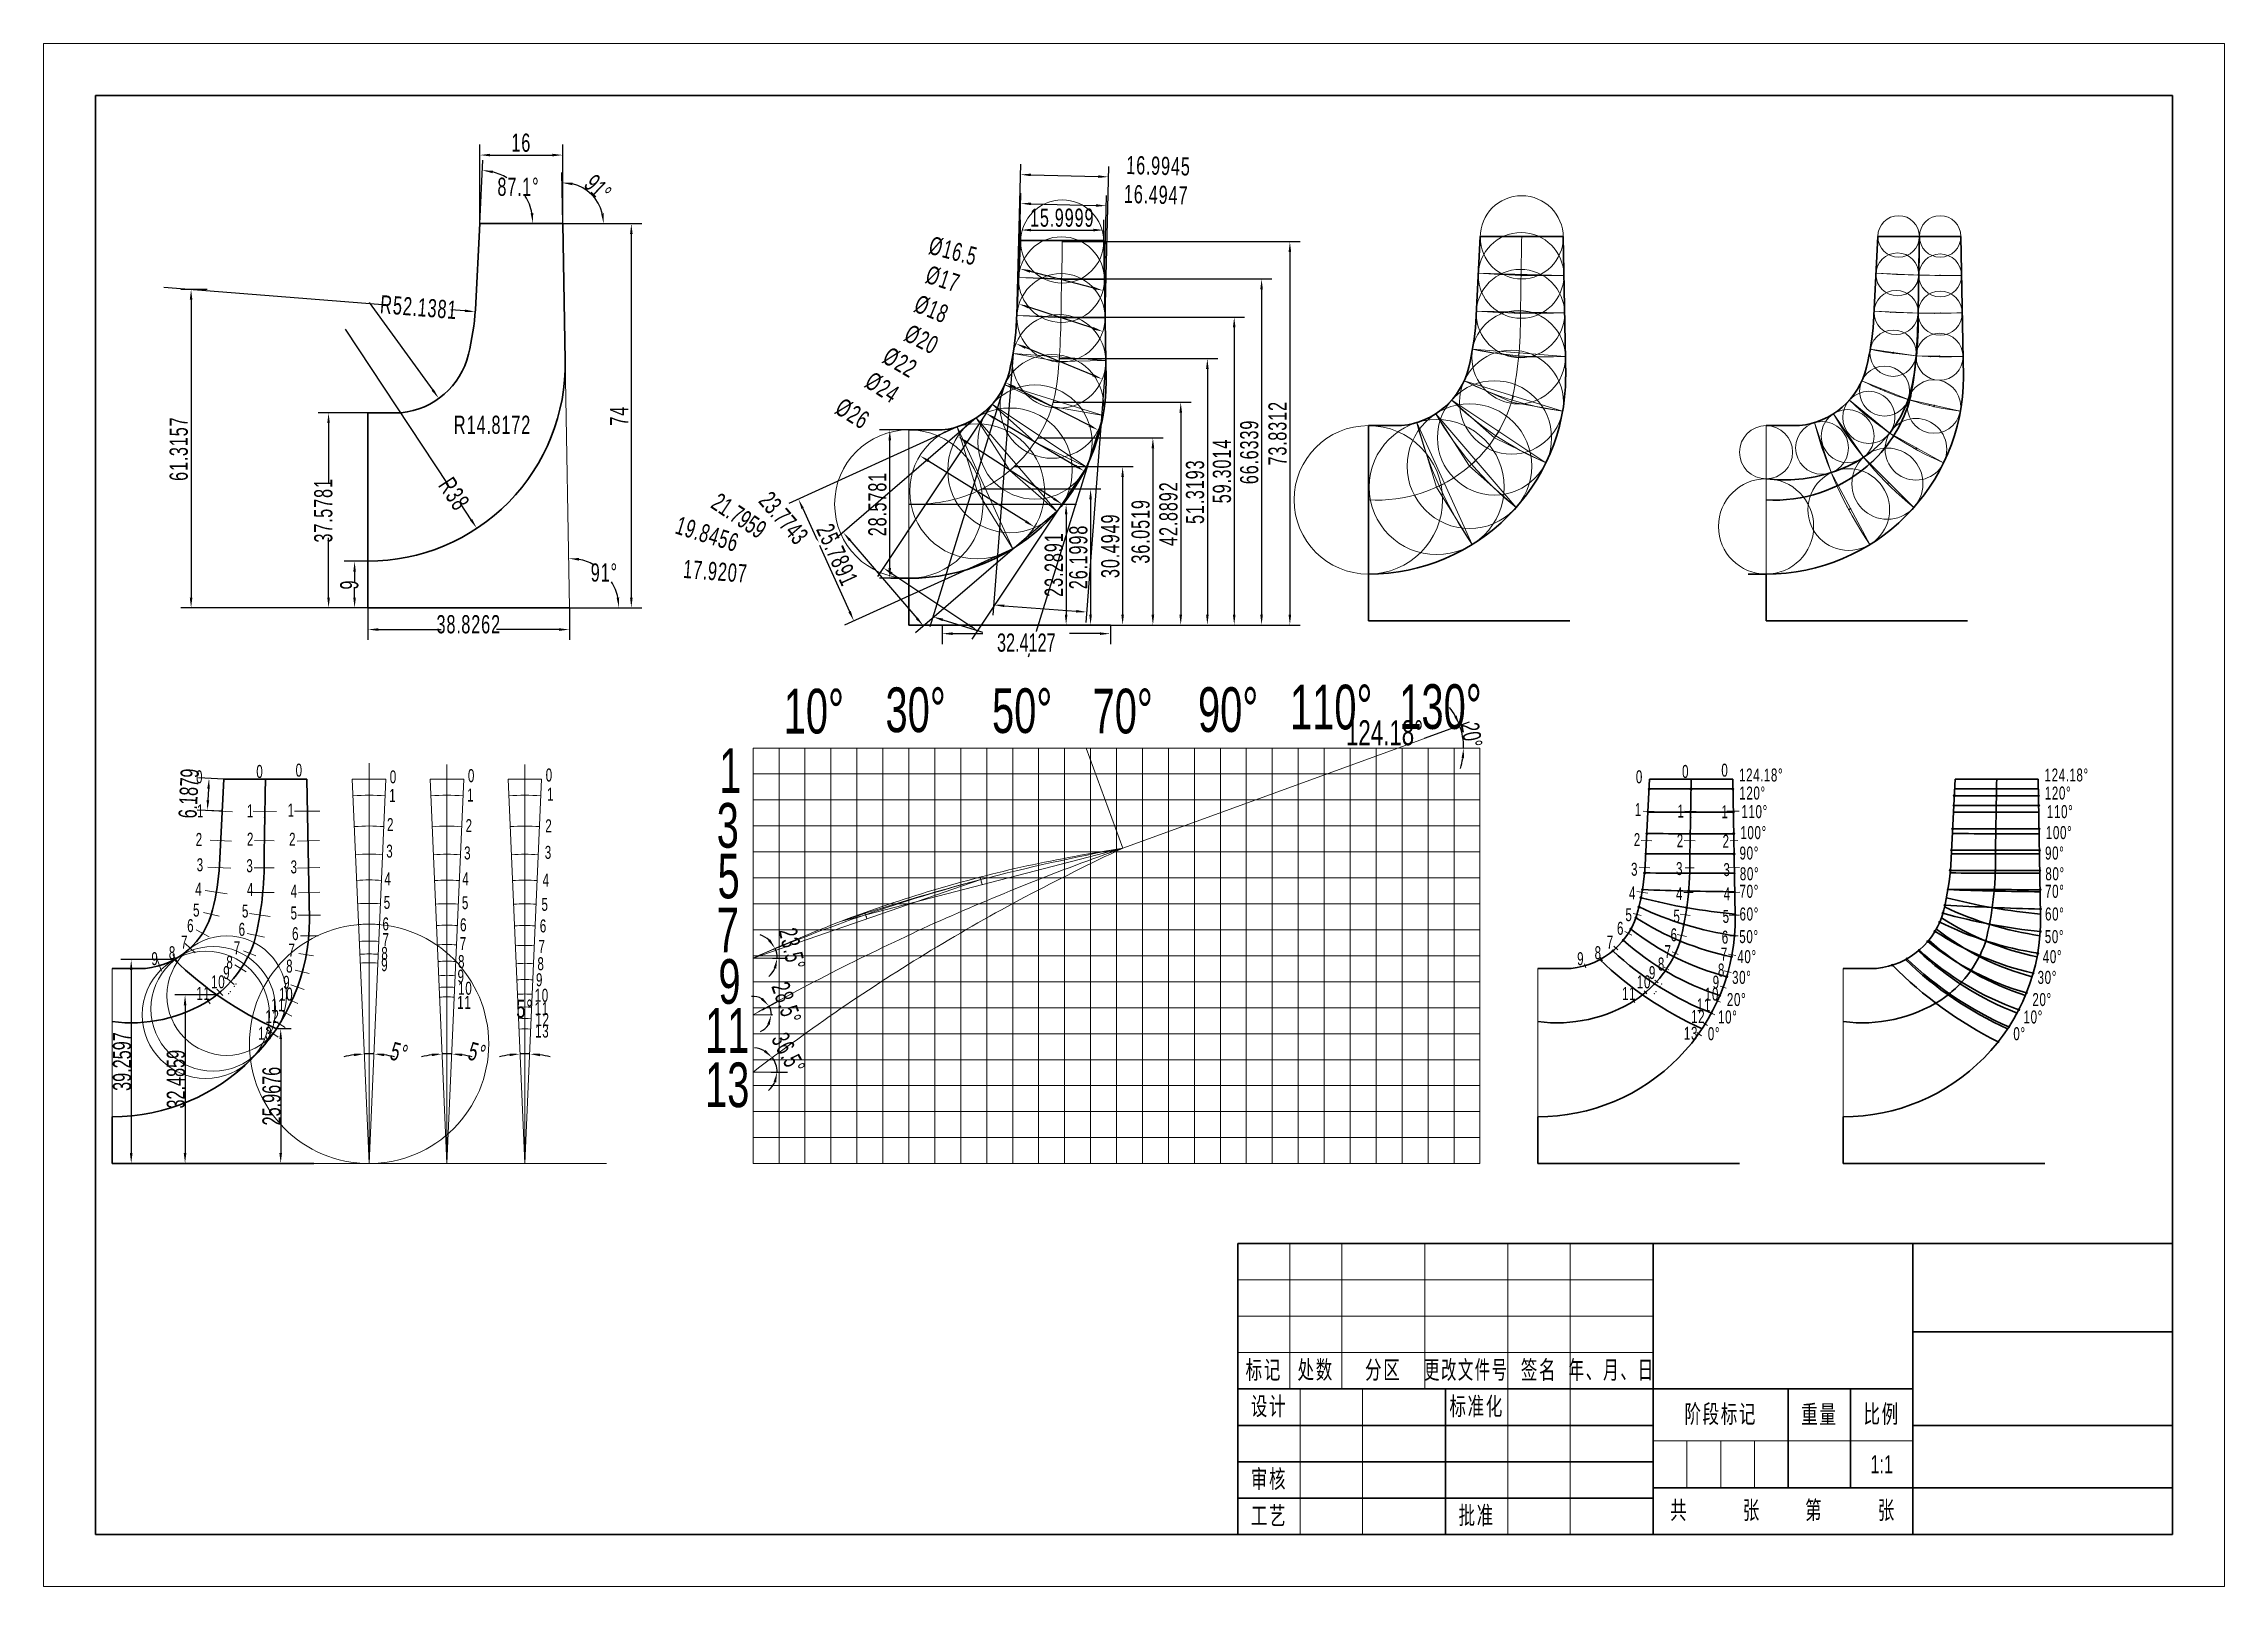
# Model space of a CAD drawing. Header units: millimetres. Extents: x -210 to 210, y -148 to 148.
import ezdxf
from ezdxf.enums import TextEntityAlignment as Align

# ---------------------------------------------------------------- set-up
doc = ezdxf.new("R2010")
doc.units = ezdxf.units.MM
doc.header["$PDSIZE"] = -10
doc.linetypes.add('点画线', pattern=[18, 12, -2, 2, -2])
doc.layers.get('0').update_dxf_attribs({"lineweight": 35})
doc.layers.get('Defpoints').update_dxf_attribs({"lineweight": 18})
for name, color, linetype, lineweight in [('中心线层', 1, '点画线', 18), ('尺寸线层', 3, 'Continuous', 18), ('粗实线层', 7, 'Continuous', 35), ('细实线层', 7, 'Continuous', 18)]:
    doc.layers.add(name, color=color, linetype=linetype, lineweight=lineweight)
doc.styles.add('标准', font='FSGB2312.ttf', dxfattribs={"width": 0.667})
doc.dimstyles.new('标准', dxfattribs={"dimtxt": 3.5, "dimasz": 2, "dimexe": 2, "dimexo": 0, "dimgap": 0, "dimtad": 1, "dimdec": 4, "dimdsep": 46, "dimtxsty": '标准', "dimblk": '_CAXARROW', "dimcen": 0, "dimdle": 8, "dimazin": 2, "dimtfac": 0.707107, "dimtdec": 4, "dimtmove": 2, "dimatfit": 3, "dimfxl": 0, "dimfrac": 2, "dimtolj": 1, "dimarcsym": 0})

msp = doc.modelspace()

# ---------------------------------------------------------------- texts
at = {"layer": '尺寸线层', "style": '标准', "width": 0.667}
for s, height, p in [('110°', 8.605277, (30.04382, 16.47976)), ('130°', 8.605277, (51.09176, 16.57087)), ('10°', 8.605277, (-67.4621, 15.68765)), ('30°', 8.605277, (-47.85844, 15.95254)), ('50°', 8.605277, (-27.34179, 15.79106)), ('70°', 8.605277, (-7.98427, 15.70668)), ('90°', 8.605277, (12.32349, 15.99397)), ('124.18°', 4.817724, (40.81632, 13.42833)), ('1', 8.60528, (-79.88286, 4.25449)), ('3', 8.60528, (-80.36456, -6.2965)), ('5', 8.60528, (-80.20399, -16.04816)), ('7', 8.60528, (-80.36456, -26.43929)), ('9', 8.60528, (-80.04343, -36.35082)), ('11', 8.605277, (-82.6115, -45.78781)), ('13', 8.605277, (-82.61322, -56.24637))]:
    msp.add_text(s, height=height, dxfattribs=at).set_placement(p)
at = {"layer": '尺寸线层', "char_height": 2.5, "width": 2.713273, "attachment_point": 1, "line_spacing_factor": 1.15057, "style": '标准'}
for s, insert in [('\\T1.1;0', (-180.64178, 8.60355)), ('\\T1.1;0', (-169.03447, 9.63068)), ('\\T1.1;0', (-161.46847, 9.88277)), ('\\T1.1;0', (-143.33134, 8.59514)), ('\\T1.1;0', (-128.28214, 8.82814)), ('\\T1.1;0', (-113.30393, 8.95008)), ('\\T1.1;0', (96.65774, 8.60355)), ('\\T1.1;0', (105.55178, 9.63068)), ('\\T1.1;0', (113.11778, 9.88277)), ('{\\T1.1;124.18°}', (116.52842, 8.9513)), ('{\\T1.1;124.18°}', (175.36619, 8.9513)), ('\\T1.1;1', (-143.43585, 5.01623)), ('\\T1.1;1', (-128.4458, 5.09313)), ('\\T1.1;1', (-113.0535, 5.23905)), ('{\\T1.1;120°}', (116.56875, 5.47113)), ('{\\T1.1;120°}', (175.40652, 5.47113)), ('\\T1.1;1', (-180.46825, 2.03301)), ('\\T1.1;1', (-170.84464, 2.02689)), ('\\T1.1;1', (-163.00651, 2.19253)), ('\\T1.1;1', (96.45026, 2.27821)), ('\\T1.1;1', (104.66271, 2.0157)), ('\\T1.1;1', (113.13796, 1.88445)), ('{\\T1.1;110°}', (116.97687, 1.90004)), ('{\\T1.1;110°}', (175.81464, 1.90004)), ('\\T1.1;2', (-180.70488, -3.45663)), ('\\T1.1;2', (-170.84464, -3.4036)), ('\\T1.1;2', (-162.72257, -3.41543)), ('\\T1.1;2', (-143.86177, -0.59173)), ('\\T1.1;2', (-128.72975, -0.79877)), ('\\T1.1;2', (-113.37294, -0.83032)), ('\\T1.1;2', (96.25316, -3.49697)), ('\\T1.1;2', (104.53131, -3.69385)), ('\\T1.1;2', (113.35465, -3.80612)), ('{\\T1.1;100°}', (116.77551, -2.1346)), ('{\\T1.1;100°}', (175.61328, -2.1346)), ('\\T1.1;3', (-180.51558, -8.33106)), ('\\T1.1;3', (-144.00374, -5.70278)), ('\\T1.1;3', (-129.0137, -6.0518)), ('\\T1.1;3', (-113.47942, -5.94137)), ('{\\T1.1;90°}', (116.62429, -6.07377)), ('{\\T1.1;90°}', (175.46206, -6.07377)), ('\\T1.1;3', (-170.95112, -8.51464)), ('\\T1.1;3', (-162.43862, -8.73944)), ('\\T1.1;4', (-144.35868, -11.02679)), ('\\T1.1;4', (-129.36863, -11.02087)), ('\\T1.1;4', (-113.90534, -11.26538)), ('\\T1.1;3', (95.7265, -9.19344)), ('\\T1.1;3', (104.38991, -9.06132)), ('\\T1.1;3', (113.51626, -9.2595)), ('{\\T1.1;80°}', (116.67914, -10.06689)), ('{\\T1.1;80°}', (175.51691, -10.06689)), ('\\T1.1;4', (-180.79953, -13.01619)), ('\\T1.1;4', (-170.84464, -13.09329)), ('\\T1.1;4', (-162.43862, -13.42456)), ('\\T1.1;5', (-144.50065, -15.56994)), ('\\T1.1;5', (-129.43962, -15.63501)), ('\\T1.1;5', (-114.1183, -15.95051)), ('\\T1.1;4', (95.33083, -13.76253)), ('\\T1.1;4', (104.39104, -13.89465)), ('\\T1.1;4', (113.57654, -13.93164)), ('{\\T1.1;70°}', (116.62484, -13.43504)), ('{\\T1.1;70°}', (175.46261, -13.43504)), ('\\T1.1;6', (-182.36124, -20.04388)), ('\\T1.1;5', (-181.22545, -17.06244)), ('\\T1.1;6', (-172.44184, -20.75987)), ('\\T1.1;5', (-171.80296, -17.24602)), ('\\T1.1;5', (-162.43862, -17.61279)), ('\\T1.1;6', (-144.74122, -19.71478)), ('\\T1.1;6', (-129.79455, -19.89422)), ('\\T1.1;6', (-114.43774, -20.10324)), ('\\T1.1;6', (93.01844, -20.5621)), ('\\T1.1;5', (94.64122, -17.94358)), ('\\T1.1;5', (103.87858, -18.23453)), ('\\T1.1;5', (113.3656, -18.27609)), ('{\\T1.1;60°}', (116.62446, -17.80973)), ('{\\T1.1;60°}', (175.46223, -17.80973)), ('\\T1.1;7', (-183.54459, -23.20994)), ('\\T1.1;7', (-173.38833, -24.29737)), ('\\T1.1;7', (-162.86454, -24.78245)), ('\\T1.1;6', (-162.15467, -21.58805)), ('\\T1.1;7', (-144.74122, -22.74355)), ('\\T1.1;7', (-129.86554, -23.51455)), ('\\T1.1;7', (-114.6862, -24.04301)), ('\\T1.1;7', (91.04165, -23.20994)), ('\\T1.1;7', (102.1754, -25.05709)), ('\\T1.1;6', (103.33765, -21.80901)), ('\\T1.1;6', (113.19916, -22.26621)), ('{\\T1.1;50°}', (116.57037, -22.16077)), ('{\\T1.1;50°}', (175.40814, -22.16077)), ('\\T1.1;9', (-189.24434, -26.40522)), ('\\T1.1;8', (-185.87927, -25.26067)), ('\\T1.1;9', (-175.41737, -29.07715)), ('\\T1.1;8', (-174.80807, -27.08952)), ('\\T1.1;8', (-163.29046, -27.83488)), ('\\T1.1;9', (-144.98691, -27.56792)), ('\\T1.1;8', (-144.96206, -25.38845)), ('\\T1.1;8', (-130.18104, -26.96135)), ('\\T1.1;8', (-114.89916, -27.37938)), ('\\T1.1;9', (85.34191, -26.40522)), ('\\T1.1;8', (88.70698, -25.26067)), ('\\T1.1;9', (99.16888, -29.07715)), ('\\T1.1;8', (100.89258, -27.43685)), ('\\T1.1;8', (112.46443, -28.58441)), ('\\T1.1;7', (113.01422, -25.52471)), ('{\\T1.1;40°}', (116.1897, -26.01861)), ('{\\T1.1;40°}', (175.02747, -26.01861)), ('\\T1.1;11', (-180.59152, -33.09974)), ('\\T1.1;10', (-177.73257, -30.86728)), ('\\T1.1;10', (-164.63921, -33.22988)), ('\\T1.1;9', (-163.85835, -30.9583)), ('\\T1.1;9', (-130.27569, -29.76927)), ('\\T1.1;10', (-130.14949, -32.10395)), ('\\T1.1;10', (-115.42761, -33.46059)), ('\\T1.1;9', (-115.17522, -30.46337)), ('\\T1.1;11', (93.99473, -33.09974)), ('\\T1.1;10', (96.85368, -30.86728)), ('\\T1.1;10', (109.94704, -33.22988)), ('\\T1.1;9', (111.44434, -30.92438)), ('{\\T1.1;30°}', (115.18513, -30.01143)), ('{\\T1.1;30°}', (174.0229, -30.01143)), ('\\T1.1;12', (-167.28938, -37.55976)), ('\\T1.1;11', (-166.18514, -35.31973)), ('\\T1.1;11', (-130.33878, -34.81722)), ('\\T1.1;11', (-115.42761, -36.01611)), ('\\T1.1;12', (107.29687, -37.55976)), ('\\T1.1;11', (108.40111, -35.31973)), ('{\\T1.1;10°}', (112.47906, -37.6324)), ('{\\T1.1;20°}', (114.18496, -34.2762)), ('{\\T1.1;10°}', (171.31683, -37.6324)), ('{\\T1.1;20°}', (173.02273, -34.2762)), ('\\T1.1;13', (-168.67757, -40.77783)), ('\\T1.1;13', (-115.33297, -40.33842)), ('\\T1.1;12', (-115.26987, -38.12994)), ('\\T1.1;13', (105.90868, -40.77783)), ('{\\T1.1;0°}', (110.51713, -40.85764)), ('{\\T1.1;0°}', (169.3549, -40.85764))]:
    msp.add_mtext(s, dxfattribs=dict(at, insert=insert))

# ---------------------------------------------------------------- blocks, each defined once
blk = doc.blocks.new('$CAXA_FRAME_13B17AC1$')
at = {"layer": '粗实线层'}
for p, q in [((-200, 138.5), (-200, -138.5)), ((200, 138.5), (-200, 138.5)), ((200, -138.5), (200, 138.5)), ((-200, -138.5), (200, -138.5))]:
    blk.add_line(p, q, dxfattribs=at)
at = {"layer": '细实线层'}
for p, q in [((210, 148.5), (-210, 148.5)), ((-210, 148.5), (-210, -148.5)), ((210, -148.5), (210, 148.5)), ((-210, -148.5), (210, -148.5))]:
    blk.add_line(p, q, dxfattribs=at)
blk = doc.blocks.new('$CAXA_TITLE_151E506F$')
at = {"layer": '粗实线层'}
for p, q in [((0, 56), (-180, 56)), ((-180, 56), (-180, 0)), ((-100, 56), (-100, 0)), ((-50, 56), (-50, 0)), ((0, 0), (0, 56)), ((0, 39), (-50, 39)), ((-50, 28), (-180, 28)), ((-140, 28), (-140, 0)), ((-74, 28), (-74, 9)), ((-62, 28), (-62, 9)), ((-100, 21), (-180, 21)), ((0, 21), (-50, 21)), ((-100, 14), (-180, 14)), ((0, 9), (-100, 9)), ((-100, 7), (-180, 7)), ((0, 0), (-180, 0))]:
    blk.add_line(p, q, dxfattribs=at)
at = {"layer": '细实线层'}
for p, q in [((-170, 56), (-170, 28)), ((-160, 56), (-160, 28)), ((-144, 56), (-144, 28)), ((-128, 56), (-128, 0)), ((-116, 56), (-116, 0)), ((-100, 49), (-180, 49)), ((-100, 42), (-180, 42)), ((-100, 35), (-180, 35)), ((-168, 28), (-168, 0)), ((-156, 28), (-156, 0)), ((-50, 18), (-100, 18)), ((-93.5, 18), (-93.5, 9)), ((-87, 18), (-87, 9)), ((-80.5, 18), (-80.5, 9))]:
    blk.add_line(p, q, dxfattribs=at)
at = {"layer": '尺寸线层', "char_height": 3.5, "attachment_point": 5, "line_spacing_factor": 1.369753, "style": '标准'}
for s, insert, width in [('\\T1.1;标记', (-175, 31.5), 18), ('\\T1.1;处数', (-165, 31.5), 18), ('\\T1.1;分区', (-152, 31.5), 30), ('\\T1.1;{\\W0.618357;更改文件号}', (-136, 31.5), 30), ('\\T1.1;签名', (-122, 31.5), 22), ('\\T1.1;{\\W0.634692;年、月、日}', (-108, 31.5), 30), ('\\T1.1;设计', (-174, 24.5), 22), ('\\T1.1;标准化', (-134, 24.5), 22), ('\\T1.1;阶段标记', (-87, 23), 50), ('\\T1.1;重量', (-68, 23), 22), ('\\T1.1;比例', (-56, 23), 22), ('\\T1.1;审核', (-174, 10.5), 22), ('\\T1.1;工艺', (-174, 3.5), 22), ('\\T1.1;批准', (-134, 3.5), 22), ('\\T1.1;共', (-95, 4.5), 8), ('\\T1.1;张', (-81, 4.5), 8), ('\\T1.1;第', (-69, 4.5), 8), ('\\T1.1;张', (-55, 4.5), 8)]:
    blk.add_mtext(s, dxfattribs=dict(at, insert=insert, width=width))
at = {"layer": '尺寸线层', "style": '标准'}
for tag, height, width, p in [('标记C', 3.54, 0.667, (-175, 52.5)), ('处数C', 3.54, 0.667, (-165, 52.5)), ('分区C', 3.54, 0.667, (-152, 52.5)), ('更改文件号C', 3.54, 0.512156, (-136, 52.5)), ('更改签名C', 3.54, 0.459969, (-122, 52.5)), ('更改日期C', 3.54, 0.62723, (-108, 52.5)), ('单位名称', 5.05, 0.667, (-25, 47.5)), ('标记B', 3.54, 0.667, (-175, 45.5)), ('处数B', 3.54, 0.667, (-165, 45.5)), ('分区B', 3.54, 0.667, (-152, 45.5)), ('更改文件号B', 3.54, 0.512156, (-136, 45.5)), ('更改签名B', 3.54, 0.459969, (-122, 45.5)), ('更改日期B', 3.54, 0.62723, (-108, 45.5)), ('材料名称', 5.05, 0.667, (-75, 42)), ('标记A', 3.54, 0.667, (-175, 38.5)), ('处数A', 3.54, 0.667, (-165, 38.5)), ('分区A', 3.54, 0.667, (-152, 38.5)), ('更改文件号A', 3.54, 0.512156, (-136, 38.5)), ('更改签名A', 3.54, 0.459969, (-122, 38.5)), ('更改日期A', 3.54, 0.62723, (-108, 38.5)), ('图纸名称', 5.05, 0.667, (-25, 30)), ('设计', 3.54, 0.667, (-162, 24.5)), ('设计日期', 3.54, 0.667, (-148, 24.5)), ('标准化', 3.54, 0.667, (-122, 24.5)), ('标准化日期', 3.54, 0.569556, (-108, 24.5)), ('图纸编号', 5.05, 0.667, (-25, 15)), ('审核', 3.54, 0.667, (-162, 10.5)), ('审核日期', 3.54, 0.667, (-148, 10.5)), ('阶段标记S', 3.54, 0.229984, (-96.75, 13.5)), ('阶段标记A', 3.54, 0.229984, (-90.25, 13.5)), ('阶段标记B', 3.54, 0.229984, (-83.75, 13.5)), ('阶段标记C', 3.54, 0.229984, (-77.25, 13.5)), ('重量', 3.54, 0.667, (-68, 13.5)), ('图纸比例', 3.54, 0.524733, (-56, 13.5)), ('工艺', 3.54, 0.667, (-162, 3.5)), ('工艺日期', 3.54, 0.667, (-148, 3.5)), ('批准', 3.54, 0.667, (-122, 3.5)), ('批准日期', 3.54, 0.667, (-108, 3.5)), ('页数', 3.54, 0.667, (-88, 4.5)), ('页码', 3.54, 0.667, (-62, 4.5)), ('投影符号', 3.54, 0.667, (-25, 4.5))]:
    blk.add_attdef(tag, text='', height=height, dxfattribs=dict(at, width=width)).set_placement(p, align=Align.MIDDLE_CENTER)
blk = doc.blocks.new('_CAXARROW_1')
blk.add_hatch(color=0).paths.add_polyline_path([(0, 0), (-1, 0.125), (-1, -0.125)], flags=0)
blk = doc.blocks.new('*X3')
at = {"layer": '尺寸线层', "color": 0, "linetype": 'Continuous', "lineweight": -2, "transparency": 16777216}
blk.add_line((-108.71, 39.86), (-97.19, 39.86), dxfattribs=at)
for start, end in [(60.8622, 78.945), (12.055, 31.971)]:
    blk.add_arc((-108.71, 39.86), 9.52, start, end, dxfattribs=at)
at = {"layer": '尺寸线层', "color": 0, "lineweight": -2, "transparency": 16777216, "xscale": 2, "yscale": 2, "zscale": 2}
for p, rotation in [((-108.87, 49.39), 174.972476235462), ((-99.19, 39.86), 276.0275237645379)]:
    blk.add_blockref('_CAXARROW_1', p, dxfattribs=dict(at, rotation=rotation))
at = {"layer": '尺寸线层', "color": 0, "transparency": 16777216, "insert": (-102.03, 46.66), "char_height": 3.5, "width": 8.7979, "attachment_point": 5, "line_spacing_factor": 1.15057, "style": '标准'}
blk.add_mtext('\\T1.1;91%%D', dxfattribs=at)
blk = doc.blocks.new('_CAXARROW')
blk.add_hatch(color=0).paths.add_polyline_path([(0, 0), (-1, 0.125), (-1, -0.125)], flags=0)
blk = doc.blocks.new('*X5')
at = {"layer": '尺寸线层', "color": 0, "linetype": 'Continuous', "lineweight": -2, "transparency": 16777216}
for p, q in [((-110, 113.86), (-94.81, 113.86)), ((-96.81, 111.86), (-96.81, 41.86)), ((-108.71, 39.86), (-94.81, 39.86))]:
    blk.add_line(p, q, dxfattribs=at)
at = {"layer": '尺寸线层', "color": 0, "lineweight": -2, "transparency": 16777216, "xscale": 2, "yscale": 2, "zscale": 2}
for p, rotation in [((-96.81, 113.86), 90), ((-96.81, 39.86), 270)]:
    blk.add_blockref('_CAXARROW_1', p, dxfattribs=dict(at, rotation=rotation))
at = {"layer": '尺寸线层', "color": 0, "transparency": 16777216, "insert": (-99.16, 76.86), "char_height": 3.5, "width": 7, "attachment_point": 5, "rotation": 90, "line_spacing_factor": 1.15057, "style": '标准'}
blk.add_mtext('\\T1.1;74', dxfattribs=at)
blk = doc.blocks.new('*X6')
at = {"layer": '尺寸线层', "color": 0, "linetype": 'Continuous', "lineweight": -2, "transparency": 16777216}
for p, q in [((-126, 113.86), (-126, 129.05)), ((-124, 127.05), (-112, 127.05)), ((-110, 113.86), (-110, 129.05))]:
    blk.add_line(p, q, dxfattribs=at)
at = {"layer": '尺寸线层', "color": 0, "lineweight": -2, "transparency": 16777216, "xscale": 2, "yscale": 2, "zscale": 2, "rotation": 180}
blk.add_blockref('_CAXARROW_1', (-126, 127.05), dxfattribs=at)
at = {"layer": '尺寸线层', "color": 0, "lineweight": -2, "transparency": 16777216, "xscale": 2, "yscale": 2, "zscale": 2}
blk.add_blockref('_CAXARROW_1', (-110, 127.05), dxfattribs=at)
at = {"layer": '尺寸线层', "color": 0, "transparency": 16777216, "insert": (-118, 129.41), "char_height": 3.5, "width": 7, "attachment_point": 5, "line_spacing_factor": 1.15057, "style": '标准'}
blk.add_mtext('\\T1.1;16', dxfattribs=at)
blk = doc.blocks.new('*X7')
at = {"layer": '尺寸线层', "color": 0, "linetype": 'Continuous', "lineweight": -2, "transparency": 16777216}
blk.add_line((-126, 113.86), (-125.38, 126.09), dxfattribs=at)
for start, end in [(59.2915, 75.8917), (11.2033, 31.2073)]:
    blk.add_arc((-126, 113.86), 10.24, start, end, dxfattribs=at)
at = {"layer": '尺寸线层', "color": 0, "lineweight": -2, "transparency": 16777216, "xscale": 2, "yscale": 2, "zscale": 2}
for p, rotation in [((-125.48, 124.1), 171.4933758377572), ((-115.76, 113.86), 275.6016634999436)]:
    blk.add_blockref('_CAXARROW_1', p, dxfattribs=dict(at, rotation=rotation))
at = {"layer": '尺寸线层', "color": 0, "transparency": 16777216, "insert": (-118.57, 120.92), "char_height": 3.5, "width": 15.9049, "attachment_point": 5, "line_spacing_factor": 1.15057, "style": '标准'}
blk.add_mtext('\\T1.1;87.1%%D', dxfattribs=at)
blk = doc.blocks.new('*X8')
at = {"layer": '尺寸线层', "color": 0, "linetype": 'Continuous', "lineweight": -2, "transparency": 16777216}
blk.add_line((-147.28, 98.66), (-135.05, 81.81), dxfattribs=at)
at = {"layer": '尺寸线层', "color": 0, "lineweight": -2, "transparency": 16777216, "xscale": 2, "yscale": 2, "zscale": 2, "rotation": 305.9580076394519}
blk.add_blockref('_CAXARROW_1', (-133.88, 80.19), dxfattribs=at)
at = {"layer": '尺寸线层', "color": 0, "transparency": 16777216, "insert": (-123.55, 75.1), "char_height": 3.5, "width": 20.1398, "attachment_point": 5, "line_spacing_factor": 1.15057, "style": '标准'}
blk.add_mtext('\\T1.1;R14.8172', dxfattribs=at)
blk = doc.blocks.new('*X9')
at = {"layer": '尺寸线层', "color": 0, "linetype": 'Continuous', "lineweight": -2, "transparency": 16777216}
for p, q in [((-186.82, 101.61), (-143.92, 98.24)), ((-128.87, 97.05), (-131.56, 97.26))]:
    blk.add_line(p, q, dxfattribs=at)
at = {"layer": '尺寸线层', "color": 0, "lineweight": -2, "transparency": 16777216, "xscale": 2, "yscale": 2, "zscale": 2, "rotation": 355.5006419144563}
blk.add_blockref('_CAXARROW_1', (-126.87, 96.9), dxfattribs=at)
at = {"layer": '尺寸线层', "color": 0, "transparency": 16777216, "insert": (-137.74, 97.75), "char_height": 3.5, "width": 20.1398, "attachment_point": 5, "rotation": 355.5006, "line_spacing_factor": 1.15057, "style": '标准'}
blk.add_mtext('\\T1.1;R52.1381', dxfattribs=at)
blk = doc.blocks.new('*X10')
at = {"layer": '尺寸线层', "color": 0, "linetype": 'Continuous', "lineweight": -2, "transparency": 16777216}
for p, q in [((-178.49, 101.18), (-183.6, 101.18)), ((-181.6, 99.18), (-181.6, 41.86)), ((-147.53, 39.86), (-183.6, 39.86))]:
    blk.add_line(p, q, dxfattribs=at)
at = {"layer": '尺寸线层', "color": 0, "lineweight": -2, "transparency": 16777216, "xscale": 2, "yscale": 2, "zscale": 2}
for p, rotation in [((-181.6, 101.18), 90), ((-181.6, 39.86), 270)]:
    blk.add_blockref('_CAXARROW_1', p, dxfattribs=dict(at, rotation=rotation))
at = {"layer": '尺寸线层', "color": 0, "transparency": 16777216, "insert": (-183.96, 70.52), "char_height": 3.5, "width": 16.3087, "attachment_point": 5, "rotation": 90, "line_spacing_factor": 1.15057, "style": '标准'}
blk.add_mtext('\\T1.1;61.3157', dxfattribs=at)
blk = doc.blocks.new('*X11')
at = {"layer": '尺寸线层', "color": 0, "linetype": 'Continuous', "lineweight": -2, "transparency": 16777216}
for p, q in [((-29.2, 62.77), (-6.36, 62.77)), ((-8.36, 60.77), (-8.36, 38.57)), ((-4.54, 36.57), (-10.36, 36.57))]:
    blk.add_line(p, q, dxfattribs=at)
at = {"layer": '尺寸线层', "color": 0, "lineweight": -2, "transparency": 16777216, "xscale": 2, "yscale": 2, "zscale": 2}
for p, rotation in [((-8.36, 62.77), 90), ((-8.36, 36.57), 270)]:
    blk.add_blockref('_CAXARROW_1', p, dxfattribs=dict(at, rotation=rotation))
at = {"layer": '尺寸线层', "color": 0, "transparency": 16777216, "insert": (-10.71, 49.67), "char_height": 3.5, "width": 12.8057, "attachment_point": 5, "rotation": 90, "line_spacing_factor": 1.15057, "style": '标准'}
blk.add_mtext('\\T1.1;26.1998', dxfattribs=at)
blk = doc.blocks.new('*X12')
at = {"layer": '尺寸线层', "color": 0, "linetype": 'Continuous', "lineweight": -2, "transparency": 16777216}
for p, q in [((-23.05, 67.07), (-0.19, 67.07)), ((-2.19, 65.07), (-2.19, 38.57)), ((-4.54, 36.57), (-0.19, 36.57))]:
    blk.add_line(p, q, dxfattribs=at)
at = {"layer": '尺寸线层', "color": 0, "lineweight": -2, "transparency": 16777216, "xscale": 2, "yscale": 2, "zscale": 2}
for p, rotation in [((-2.19, 67.07), 90), ((-2.19, 36.57), 270)]:
    blk.add_blockref('_CAXARROW_1', p, dxfattribs=dict(at, rotation=rotation))
at = {"layer": '尺寸线层', "color": 0, "transparency": 16777216, "insert": (-4.55, 51.82), "char_height": 3.5, "width": 16.1068, "attachment_point": 5, "rotation": 90, "line_spacing_factor": 1.15057, "style": '标准'}
blk.add_mtext('\\T1.1;30.4949', dxfattribs=at)
blk = doc.blocks.new('*X13')
at = {"layer": '尺寸线层', "color": 0, "linetype": 'Continuous', "lineweight": -2, "transparency": 16777216}
for p, q in [((-18.51, 72.62), (5.64, 72.62)), ((3.64, 70.62), (3.64, 38.57)), ((-4.54, 36.57), (5.64, 36.57))]:
    blk.add_line(p, q, dxfattribs=at)
at = {"layer": '尺寸线层', "color": 0, "lineweight": -2, "transparency": 16777216, "xscale": 2, "yscale": 2, "zscale": 2}
for p, rotation in [((3.64, 72.62), 90), ((3.64, 36.57), 270)]:
    blk.add_blockref('_CAXARROW_1', p, dxfattribs=dict(at, rotation=rotation))
at = {"layer": '尺寸线层', "color": 0, "transparency": 16777216, "insert": (1.28, 54.6), "char_height": 3.5, "width": 16.0816, "attachment_point": 5, "rotation": 90, "line_spacing_factor": 1.15057, "style": '标准'}
blk.add_mtext('\\T1.1;36.0519', dxfattribs=at)
blk = doc.blocks.new('*X14')
at = {"layer": '尺寸线层', "color": 0, "linetype": 'Continuous', "lineweight": -2, "transparency": 16777216}
for p, q in [((-15.55, 79.46), (11, 79.46)), ((9, 77.46), (9, 38.57)), ((-4.54, 36.57), (11, 36.57))]:
    blk.add_line(p, q, dxfattribs=at)
at = {"layer": '尺寸线层', "color": 0, "lineweight": -2, "transparency": 16777216, "xscale": 2, "yscale": 2, "zscale": 2}
for p, rotation in [((9, 79.46), 90), ((9, 36.57), 270)]:
    blk.add_blockref('_CAXARROW_1', p, dxfattribs=dict(at, rotation=rotation))
at = {"layer": '尺寸线层', "color": 0, "transparency": 16777216, "insert": (6.65, 58.01), "char_height": 3.5, "width": 16.3844, "attachment_point": 5, "rotation": 90, "line_spacing_factor": 1.15057, "style": '标准'}
blk.add_mtext('\\T1.1;42.8892', dxfattribs=at)
blk = doc.blocks.new('*X15')
at = {"layer": '尺寸线层', "color": 0, "linetype": 'Continuous', "lineweight": -2, "transparency": 16777216}
for p, q in [((-14.38, 87.89), (16.13, 87.89)), ((14.13, 85.89), (14.13, 38.57)), ((-4.54, 36.57), (16.13, 36.57))]:
    blk.add_line(p, q, dxfattribs=at)
at = {"layer": '尺寸线层', "color": 0, "lineweight": -2, "transparency": 16777216, "xscale": 2, "yscale": 2, "zscale": 2}
for p, rotation in [((14.13, 87.89), 90), ((14.13, 36.57), 270)]:
    blk.add_blockref('_CAXARROW_1', p, dxfattribs=dict(at, rotation=rotation))
at = {"layer": '尺寸线层', "color": 0, "transparency": 16777216, "insert": (11.77, 62.23), "char_height": 3.5, "width": 16.2835, "attachment_point": 5, "rotation": 90, "line_spacing_factor": 1.15057, "style": '标准'}
blk.add_mtext('\\T1.1;51.3193', dxfattribs=at)
blk = doc.blocks.new('*X16')
at = {"layer": '尺寸线层', "color": 0, "linetype": 'Continuous', "lineweight": -2, "transparency": 16777216}
for p, q in [((-14.07, 95.87), (21.3, 95.87)), ((19.3, 93.87), (19.3, 38.57)), ((-4.54, 36.57), (21.3, 36.57))]:
    blk.add_line(p, q, dxfattribs=at)
at = {"layer": '尺寸线层', "color": 0, "lineweight": -2, "transparency": 16777216, "xscale": 2, "yscale": 2, "zscale": 2}
for p, rotation in [((19.3, 95.87), 90), ((19.3, 36.57), 270)]:
    blk.add_blockref('_CAXARROW_1', p, dxfattribs=dict(at, rotation=rotation))
at = {"layer": '尺寸线层', "color": 0, "transparency": 16777216, "insert": (16.95, 66.22), "char_height": 3.5, "width": 12.8562, "attachment_point": 5, "rotation": 90, "line_spacing_factor": 1.15057, "style": '标准'}
blk.add_mtext('\\T1.1;59.3014', dxfattribs=at)
blk = doc.blocks.new('*X17')
at = {"layer": '尺寸线层', "color": 0, "linetype": 'Continuous', "lineweight": -2, "transparency": 16777216}
for p, q in [((-13.95, 103.2), (26.57, 103.2)), ((24.57, 101.2), (24.57, 38.57)), ((-4.54, 36.57), (26.57, 36.57))]:
    blk.add_line(p, q, dxfattribs=at)
at = {"layer": '尺寸线层', "color": 0, "lineweight": -2, "transparency": 16777216, "xscale": 2, "yscale": 2, "zscale": 2}
for p, rotation in [((24.57, 103.2), 90), ((24.57, 36.57), 270)]:
    blk.add_blockref('_CAXARROW_1', p, dxfattribs=dict(at, rotation=rotation))
at = {"layer": '尺寸线层', "color": 0, "transparency": 16777216, "insert": (22.21, 69.89), "char_height": 3.5, "width": 16.4349, "attachment_point": 5, "rotation": 90, "line_spacing_factor": 1.15057, "style": '标准'}
blk.add_mtext('\\T1.1;66.6339', dxfattribs=at)
blk = doc.blocks.new('*X18')
at = {"layer": '尺寸线层', "color": 0, "linetype": 'Continuous', "lineweight": -2, "transparency": 16777216}
for p, q in [((-34.04, 74.74), (-66.45, 59.99)), ((-63.8, 59), (-54.78, 39.17)), ((-23.36, 51.26), (-55.77, 36.52))]:
    blk.add_line(p, q, dxfattribs=at)
at = {"layer": '尺寸线层', "color": 0, "lineweight": -2, "transparency": 16777216, "xscale": 2, "yscale": 2, "zscale": 2}
for p, rotation in [((-64.63, 60.82), 114.4580052466099), ((-53.95, 37.35), 294.4580052466098)]:
    blk.add_blockref('_CAXARROW_1', p, dxfattribs=dict(at, rotation=rotation))
at = {"layer": '尺寸线层', "color": 0, "transparency": 16777216, "insert": (-57.15, 50.06), "char_height": 3.5, "width": 16.3592, "attachment_point": 5, "rotation": 294.458, "line_spacing_factor": 1.15057, "style": '标准'}
blk.add_mtext('\\T1.1;25.7891', dxfattribs=at)
blk = doc.blocks.new('*X19')
at = {"layer": 'Defpoints', "color": 0, "transparency": 16777216}
for p in [(-30.38, 76.44), (-14.89, 58.41), (-40.53, 36.38)]:
    blk.add_point(p, dxfattribs=at)
at = {"layer": '尺寸线层', "color": 0, "linetype": 'Continuous', "lineweight": -2, "transparency": 16777216}
for p, q in [((-30.38, 76.44), (-57.54, 53.11)), ((-14.89, 58.41), (-42.05, 35.07)), ((-54.72, 52.89), (-41.84, 37.89))]:
    blk.add_line(p, q, dxfattribs=at)
at = {"layer": '尺寸线层', "color": 0, "lineweight": -2, "transparency": 16777216, "xscale": 2, "yscale": 2, "zscale": 2}
for p, rotation in [((-56.02, 54.41), 130.6642024440327), ((-40.53, 36.38), 310.6642024440327)]:
    blk.add_blockref('_CAXARROW', p, dxfattribs=dict(at, rotation=rotation))
at = {"layer": '尺寸线层', "color": 0, "transparency": 16777216, "insert": (-67.51, 57.18), "char_height": 3.5, "width": 16.3592, "attachment_point": 5, "rotation": 310.6642, "style": '标准', "bg_fill": 3, "box_fill_scale": 1.1, "bg_fill_color": 256, "bg_fill_true_color": 13158600, "bg_fill_transparency": 0}
blk.add_mtext('\\A1;23.7743', dxfattribs=at)
blk = doc.blocks.new('*X20')
at = {"layer": '尺寸线层', "color": 0, "linetype": 'Continuous', "lineweight": -2, "transparency": 16777216}
for p, q in [((-24.91, 82.79), (-39.32, 36.25)), ((-5.95, 76.92), (-20.36, 30.38)), ((-36.82, 37.57), (-21.68, 32.88))]:
    blk.add_line(p, q, dxfattribs=at)
at = {"layer": '尺寸线层', "color": 0, "lineweight": -2, "transparency": 16777216, "xscale": 2, "yscale": 2, "zscale": 2}
for p, rotation in [((-38.73, 38.16), 162.7956615361436), ((-19.77, 32.29), 342.7956615361436)]:
    blk.add_blockref('_CAXARROW_1', p, dxfattribs=dict(at, rotation=rotation))
at = {"layer": '尺寸线层', "color": 0, "transparency": 16777216, "insert": (-82.15, 54.07), "char_height": 3.5, "width": 16.1825, "attachment_point": 5, "rotation": 342.7957, "line_spacing_factor": 1.15057, "style": '标准'}
blk.add_mtext('\\T1.1;19.8456', dxfattribs=at)
blk = doc.blocks.new('*X21')
at = {"layer": '尺寸线层', "color": 0, "linetype": 'Continuous', "lineweight": -2, "transparency": 16777216}
for p, q in [((-23.29, 88.85), (-27.16, 38.44)), ((-5.43, 87.49), (-9.29, 37.07)), ((-25.01, 40.28), (-11.13, 39.22))]:
    blk.add_line(p, q, dxfattribs=at)
at = {"layer": '尺寸线层', "color": 0, "lineweight": -2, "transparency": 16777216, "xscale": 2, "yscale": 2, "zscale": 2}
for p, rotation in [((-27, 40.43), 175.6207844646236), ((-9.13, 39.07), 355.6207844646237)]:
    blk.add_blockref('_CAXARROW_1', p, dxfattribs=dict(at, rotation=rotation))
at = {"layer": '尺寸线层', "color": 0, "transparency": 16777216, "insert": (-80.61, 46.9), "char_height": 3.5, "width": 16.2077, "attachment_point": 5, "rotation": 355.6208, "line_spacing_factor": 1.15057, "style": '标准'}
blk.add_mtext('\\T1.1;17.9207', dxfattribs=at)
blk = doc.blocks.new('*X22')
at = {"layer": '尺寸线层', "color": 0, "linetype": 'Continuous', "lineweight": -2, "transparency": 16777216}
for p, q in [((-22.19, 103.48), (-21.78, 119.71)), ((-19.83, 117.66), (-7.34, 117.34)), ((-5.7, 103.06), (-5.29, 119.29))]:
    blk.add_line(p, q, dxfattribs=at)
at = {"layer": '尺寸线层', "color": 0, "lineweight": -2, "transparency": 16777216, "xscale": 2, "yscale": 2, "zscale": 2}
for p, rotation in [((-21.83, 117.71), 178.5475211403975), ((-5.34, 117.29), 358.5475211403976)]:
    blk.add_blockref('_CAXARROW_1', p, dxfattribs=dict(at, rotation=rotation))
at = {"layer": '尺寸线层', "color": 0, "transparency": 16777216, "insert": (4.27, 119.4), "char_height": 3.5, "width": 16.2077, "attachment_point": 5, "rotation": 358.5475, "line_spacing_factor": 1.15057, "style": '标准'}
blk.add_mtext('\\T1.1;16.4947', dxfattribs=at)
blk = doc.blocks.new('*X23')
at = {"layer": '尺寸线层', "color": 0, "linetype": 'Continuous', "lineweight": -2, "transparency": 16777216}
blk.add_line((-20.86, 56.51), (-39.55, 68.12), dxfattribs=at)
at = {"layer": '尺寸线层', "color": 0, "lineweight": -2, "transparency": 16777216, "xscale": 2, "yscale": 2, "zscale": 2}
for p, rotation in [((-41.24, 69.18), 148.1337594103956), ((-19.16, 55.45), 328.1337594103957)]:
    blk.add_blockref('_CAXARROW_1', p, dxfattribs=dict(at, rotation=rotation))
at = {"layer": '尺寸线层', "color": 0, "transparency": 16777216, "insert": (-54.19, 77.23), "char_height": 3.5, "width": 11.5236, "attachment_point": 5, "rotation": 328.1338, "line_spacing_factor": 1.15057, "style": '标准'}
blk.add_mtext('\\T1.1;%%C26', dxfattribs=at)
blk = doc.blocks.new('*X24')
at = {"layer": '尺寸线层', "color": 0, "linetype": 'Continuous', "lineweight": -2, "transparency": 16777216}
blk.add_line((-15.49, 60.92), (-32.28, 71.78), dxfattribs=at)
at = {"layer": '尺寸线层', "color": 0, "lineweight": -2, "transparency": 16777216, "xscale": 2, "yscale": 2, "zscale": 2}
for p, rotation in [((-33.96, 72.87), 147.1045099092018), ((-13.81, 59.83), 327.1045099092019)]:
    blk.add_blockref('_CAXARROW_1', p, dxfattribs=dict(at, rotation=rotation))
at = {"layer": '尺寸线层', "color": 0, "transparency": 16777216, "insert": (-48.47, 82.26), "char_height": 3.5, "width": 11.5236, "attachment_point": 5, "rotation": 327.1045, "line_spacing_factor": 1.15057, "style": '标准'}
blk.add_mtext('\\T1.1;%%C24', dxfattribs=at)
blk = doc.blocks.new('*X25')
at = {"layer": '尺寸线层', "color": 0, "linetype": 'Continuous', "lineweight": -2, "transparency": 16777216}
blk.add_line((-8.67, 75.02), (-22.92, 82.31), dxfattribs=at)
at = {"layer": '尺寸线层', "color": 0, "lineweight": -2, "transparency": 16777216, "xscale": 2, "yscale": 2, "zscale": 2}
for p, rotation in [((-24.7, 83.23), 152.8935827252799), ((-6.89, 74.11), 332.8935827252799)]:
    blk.add_blockref('_CAXARROW_1', p, dxfattribs=dict(at, rotation=rotation))
at = {"layer": '尺寸线层', "color": 0, "transparency": 16777216, "insert": (-40.89, 91.52), "char_height": 3.5, "width": 11.7255, "attachment_point": 5, "rotation": 332.8936, "line_spacing_factor": 1.15057, "style": '标准'}
blk.add_mtext('\\T1.1;%%C20', dxfattribs=at)
blk = doc.blocks.new('*X26')
at = {"layer": '尺寸线层', "color": 0, "linetype": 'Continuous', "lineweight": -2, "transparency": 16777216}
blk.add_line((-7.95, 84.68), (-20.9, 89.98), dxfattribs=at)
at = {"layer": '尺寸线层', "color": 0, "lineweight": -2, "transparency": 16777216, "xscale": 2, "yscale": 2, "zscale": 2}
for p, rotation in [((-22.75, 90.74), 157.7592431207555), ((-6.09, 83.92), 337.7592431207555)]:
    blk.add_blockref('_CAXARROW_1', p, dxfattribs=dict(at, rotation=rotation))
at = {"layer": '尺寸线层', "color": 0, "transparency": 16777216, "insert": (-38.98, 97.37), "char_height": 3.5, "width": 11.4984, "attachment_point": 5, "rotation": 337.7592, "line_spacing_factor": 1.15057, "style": '标准'}
blk.add_mtext('\\T1.1;%%C18', dxfattribs=at)
blk = doc.blocks.new('*X27')
at = {"layer": '尺寸线层', "color": 0, "linetype": 'Continuous', "lineweight": -2, "transparency": 16777216}
blk.add_line((-7.89, 93.71), (-20.25, 97.75), dxfattribs=at)
at = {"layer": '尺寸线层', "color": 0, "lineweight": -2, "transparency": 16777216, "xscale": 2, "yscale": 2, "zscale": 2}
for p, rotation in [((-22.15, 98.37), 161.8816742978007), ((-5.99, 93.08), 341.8816742978008)]:
    blk.add_blockref('_CAXARROW_1', p, dxfattribs=dict(at, rotation=rotation))
at = {"layer": '尺寸线层', "color": 0, "transparency": 16777216, "insert": (-36.78, 103.16), "char_height": 3.5, "width": 11.5236, "attachment_point": 5, "rotation": 341.8817, "line_spacing_factor": 1.15057, "style": '标准'}
blk.add_mtext('\\T1.1;%%C17', dxfattribs=at)
blk = doc.blocks.new('*X28')
at = {"layer": '尺寸线层', "color": 0, "linetype": 'Continuous', "lineweight": -2, "transparency": 16777216}
blk.add_line((-7.9, 101.48), (-19.99, 104.65), dxfattribs=at)
at = {"layer": '尺寸线层', "color": 0, "lineweight": -2, "transparency": 16777216, "xscale": 2, "yscale": 2, "zscale": 2}
for p, rotation in [((-21.93, 105.16), 165.264996052145), ((-5.97, 100.97), 345.264996052145)]:
    blk.add_blockref('_CAXARROW_1', p, dxfattribs=dict(at, rotation=rotation))
at = {"layer": '尺寸线层', "color": 0, "transparency": 16777216, "insert": (-34.81, 108.55), "char_height": 3.5, "width": 18.6053, "attachment_point": 5, "rotation": 345.265, "line_spacing_factor": 1.15057, "style": '标准'}
blk.add_mtext('\\T1.1;%%C16.5', dxfattribs=at)
blk = doc.blocks.new('*X29')
at = {"layer": '尺寸线层', "color": 0, "linetype": 'Continuous', "lineweight": -2, "transparency": 16777216}
for p, q in [((-43.36, 74.15), (-49.04, 74.15)), ((-47.04, 47.57), (-47.04, 72.15)), ((-43.36, 45.57), (-49.04, 45.57))]:
    blk.add_line(p, q, dxfattribs=at)
at = {"layer": '尺寸线层', "color": 0, "lineweight": -2, "transparency": 16777216, "xscale": 2, "yscale": 2, "zscale": 2}
for p, rotation in [((-47.04, 74.15), 90), ((-47.04, 45.57), 270)]:
    blk.add_blockref('_CAXARROW_1', p, dxfattribs=dict(at, rotation=rotation))
at = {"layer": '尺寸线层', "color": 0, "transparency": 16777216, "insert": (-49.4, 59.86), "char_height": 3.5, "width": 16.3339, "attachment_point": 5, "rotation": 90, "line_spacing_factor": 1.15057, "style": '标准'}
blk.add_mtext('\\T1.1;28.5781', dxfattribs=at)
blk = doc.blocks.new('*X30')
at = {"layer": '尺寸线层', "color": 0, "linetype": 'Continuous', "lineweight": -2, "transparency": 16777216}
for p, q in [((-21.83, 110.57), (-21.83, 114.61)), ((-5.83, 110.57), (-5.83, 114.61)), ((-19.83, 112.61), (-7.83, 112.61))]:
    blk.add_line(p, q, dxfattribs=at)
at = {"layer": '尺寸线层', "color": 0, "lineweight": -2, "transparency": 16777216, "xscale": 2, "yscale": 2, "zscale": 2, "rotation": 180}
blk.add_blockref('_CAXARROW_1', (-21.83, 112.61), dxfattribs=at)
at = {"layer": '尺寸线层', "color": 0, "lineweight": -2, "transparency": 16777216, "xscale": 2, "yscale": 2, "zscale": 2}
blk.add_blockref('_CAXARROW_1', (-5.83, 112.61), dxfattribs=at)
at = {"layer": '尺寸线层', "color": 0, "transparency": 16777216, "insert": (-13.83, 114.97), "char_height": 3.5, "width": 7, "attachment_point": 5, "line_spacing_factor": 1.15057, "style": '标准'}
blk.add_mtext('\\T1.1;15.9999', dxfattribs=at)
blk = doc.blocks.new('*X31')
at = {"layer": '尺寸线层', "color": 0, "linetype": 'Continuous', "lineweight": -2, "transparency": 16777216}
for p, q in [((-43.36, 59.86), (-11.07, 59.86)), ((-13.07, 57.86), (-13.07, 38.57)), ((-36.95, 36.57), (-11.07, 36.57))]:
    blk.add_line(p, q, dxfattribs=at)
at = {"layer": '尺寸线层', "color": 0, "lineweight": -2, "transparency": 16777216, "xscale": 2, "yscale": 2, "zscale": 2}
for p, rotation in [((-13.07, 59.86), 90), ((-13.07, 36.57), 270)]:
    blk.add_blockref('_CAXARROW_1', p, dxfattribs=dict(at, rotation=rotation))
at = {"layer": '尺寸线层', "color": 0, "transparency": 16777216, "insert": (-15.43, 48.21), "char_height": 3.5, "width": 16.3592, "attachment_point": 5, "rotation": 90, "line_spacing_factor": 1.15057, "style": '标准'}
blk.add_mtext('\\T1.1;23.2891', dxfattribs=at)
blk = doc.blocks.new('*X32')
at = {"layer": '尺寸线层', "color": 0, "linetype": 'Continuous', "lineweight": -2, "transparency": 16777216}
for p, q in [((-13.83, 110.4), (32.02, 110.4)), ((30.02, 108.4), (30.02, 38.57)), ((-4.54, 36.57), (32.02, 36.57))]:
    blk.add_line(p, q, dxfattribs=at)
at = {"layer": '尺寸线层', "color": 0, "lineweight": -2, "transparency": 16777216, "xscale": 2, "yscale": 2, "zscale": 2}
for p, rotation in [((30.02, 110.4), 90), ((30.02, 36.57), 270)]:
    blk.add_blockref('_CAXARROW_1', p, dxfattribs=dict(at, rotation=rotation))
at = {"layer": '尺寸线层', "color": 0, "transparency": 16777216, "insert": (27.66, 73.49), "char_height": 3.5, "width": 16.4349, "attachment_point": 5, "rotation": 90, "line_spacing_factor": 1.15057, "style": '标准'}
blk.add_mtext('\\T1.1;73.8312', dxfattribs=at)
blk = doc.blocks.new('*X33')
at = {"layer": '尺寸线层', "color": 0, "linetype": 'Continuous', "lineweight": -2, "transparency": 16777216}
blk.add_line((-11.31, 67.23), (-26.82, 76.36), dxfattribs=at)
at = {"layer": '尺寸线层', "color": 0, "lineweight": -2, "transparency": 16777216, "xscale": 2, "yscale": 2, "zscale": 2}
for p, rotation in [((-28.55, 77.37), 149.5220053257659), ((-9.59, 66.21), 329.5220053257659)]:
    blk.add_blockref('_CAXARROW_1', p, dxfattribs=dict(at, rotation=rotation))
at = {"layer": '尺寸线层', "color": 0, "transparency": 16777216, "insert": (-45.04, 87.08), "char_height": 3.5, "width": 11.5236, "attachment_point": 5, "rotation": 329.522, "line_spacing_factor": 1.15057, "style": '标准'}
blk.add_mtext('\\T1.1;%%C22', dxfattribs=at)
blk = doc.blocks.new('*X34')
at = {"layer": 'Defpoints', "color": 0, "transparency": 16777216}
for p in [(-27.31, 79.08), (-9.17, 66.99), (-30.15, 35.5)]:
    blk.add_point(p, dxfattribs=at)
at = {"layer": '尺寸线层', "color": 0, "linetype": 'Continuous', "lineweight": -2, "transparency": 16777216}
for p, q in [((-27.31, 79.08), (-49.4, 45.92)), ((-9.17, 66.99), (-31.26, 33.84)), ((-46.62, 46.48), (-31.81, 36.61))]:
    blk.add_line(p, q, dxfattribs=at)
at = {"layer": '尺寸线层', "color": 0, "lineweight": -2, "transparency": 16777216, "xscale": 2, "yscale": 2, "zscale": 2}
for p, rotation in [((-48.29, 47.59), 146.3285051350834), ((-30.15, 35.5), 326.3285051350834)]:
    blk.add_blockref('_CAXARROW', p, dxfattribs=dict(at, rotation=rotation))
at = {"layer": '尺寸线层', "color": 0, "transparency": 16777216, "insert": (-76.08, 57.61), "char_height": 3.5, "width": 12.7804, "attachment_point": 5, "rotation": 326.3285, "style": '标准', "bg_fill": 3, "box_fill_scale": 1.1, "bg_fill_color": 256, "bg_fill_true_color": 13158600, "bg_fill_transparency": 0}
blk.add_mtext('\\A1;21.7959', dxfattribs=at)
blk = doc.blocks.new('*X35')
at = {"layer": '尺寸线层', "color": 0, "linetype": 'Continuous', "lineweight": -2, "transparency": 16777216}
for p, q in [((-22.56, 96.16), (-21.82, 125.28)), ((-19.87, 123.23), (-6.88, 122.9)), ((-5.57, 95.73), (-4.83, 124.85))]:
    blk.add_line(p, q, dxfattribs=at)
at = {"layer": '尺寸线层', "color": 0, "lineweight": -2, "transparency": 16777216, "xscale": 2, "yscale": 2, "zscale": 2}
for p, rotation in [((-21.87, 123.28), 178.5475211233257), ((-4.88, 122.85), 358.5475211233256)]:
    blk.add_blockref('_CAXARROW_1', p, dxfattribs=dict(at, rotation=rotation))
at = {"layer": '尺寸线层', "color": 0, "transparency": 16777216, "insert": (4.73, 124.97), "char_height": 3.5, "width": 16.2077, "attachment_point": 5, "rotation": 358.5475, "line_spacing_factor": 1.15057, "style": '标准'}
blk.add_mtext('\\T1.1;16.9945', dxfattribs=at)
blk = doc.blocks.new('*X36')
at = {"layer": 'Defpoints', "color": 0, "transparency": 16777216}
for p in [(-36.95, 36.57), (-4.54, 36.57), (-4.54, 34.91)]:
    blk.add_point(p, dxfattribs=at)
at = {"layer": '尺寸线层', "color": 0, "linetype": 'Continuous', "lineweight": -2, "transparency": 16777216}
for p, q in [((-36.95, 36.57), (-36.95, 32.91)), ((-34.95, 34.91), (-26.06, 34.91)), ((-6.54, 34.91), (-15.42, 34.91)), ((-4.54, 36.57), (-4.54, 32.91))]:
    blk.add_line(p, q, dxfattribs=at)
at = {"layer": '尺寸线层', "color": 0, "lineweight": -2, "transparency": 16777216, "xscale": 2, "yscale": 2, "zscale": 2, "rotation": 180}
blk.add_blockref('_CAXARROW', (-36.95, 34.91), dxfattribs=at)
at = {"layer": '尺寸线层', "color": 0, "lineweight": -2, "transparency": 16777216, "xscale": 2, "yscale": 2, "zscale": 2}
blk.add_blockref('_CAXARROW', (-4.54, 34.91), dxfattribs=at)
at = {"layer": '尺寸线层', "color": 0, "transparency": 16777216, "insert": (-20.74, 33.17), "char_height": 3.5, "width": 15.9301, "attachment_point": 5, "style": '标准', "bg_fill": 3, "box_fill_scale": 1.1, "bg_fill_color": 256, "bg_fill_true_color": 13158600, "bg_fill_transparency": 0}
blk.add_mtext('\\A1;32.4127', dxfattribs=at)
blk = doc.blocks.new('*X37')
at = {"layer": '尺寸线层', "color": 0, "linetype": 'Continuous', "lineweight": -2, "transparency": 16777216}
for p, q in [((-151.95, 93.54), (-132.16, 63.63)), ((-127.67, 56.84), (-129.73, 59.95))]:
    blk.add_line(p, q, dxfattribs=at)
at = {"layer": '尺寸线层', "color": 0, "lineweight": -2, "transparency": 16777216, "xscale": 2, "yscale": 2, "zscale": 2, "rotation": 303.4960987944019}
blk.add_blockref('_CAXARROW_1', (-126.56, 55.18), dxfattribs=at)
at = {"layer": '尺寸线层', "color": 0, "transparency": 16777216, "insert": (-130.94, 61.79), "char_height": 3.5, "width": 6.2811, "attachment_point": 5, "rotation": 303.4961, "line_spacing_factor": 1.15057, "style": '标准'}
blk.add_mtext('\\T1.1;R38', dxfattribs=at)
blk = doc.blocks.new('*X38')
at = {"layer": '尺寸线层', "color": 0, "linetype": 'Continuous', "lineweight": -2, "transparency": 16777216}
for p, q in [((-147.53, 39.86), (-147.53, 33.7)), ((-108.71, 39.86), (-108.71, 33.7)), ((-145.53, 35.7), (-133.44, 35.7)), ((-110.71, 35.7), (-122.8, 35.7))]:
    blk.add_line(p, q, dxfattribs=at)
at = {"layer": '尺寸线层', "color": 0, "lineweight": -2, "transparency": 16777216, "xscale": 2, "yscale": 2, "zscale": 2, "rotation": 180}
blk.add_blockref('_CAXARROW_1', (-147.53, 35.7), dxfattribs=at)
at = {"layer": '尺寸线层', "color": 0, "lineweight": -2, "transparency": 16777216, "xscale": 2, "yscale": 2, "zscale": 2}
blk.add_blockref('_CAXARROW_1', (-108.71, 35.7), dxfattribs=at)
at = {"layer": '尺寸线层', "color": 0, "transparency": 16777216, "insert": (-128.12, 36.7), "char_height": 3.5, "width": 13.265, "attachment_point": 5, "line_spacing_factor": 1.15057, "style": '标准'}
blk.add_mtext('\\T1.1;38.8262', dxfattribs=at)
blk = doc.blocks.new('*X39')
at = {"layer": '尺寸线层', "color": 0, "linetype": 'Continuous', "lineweight": -2, "transparency": 16777216}
for p, q in [((-147.53, 48.86), (-152.11, 48.86)), ((-150.11, 46.86), (-150.11, 44.89)), ((-150.11, 41.86), (-150.11, 43.84)), ((-147.53, 39.86), (-152.11, 39.86))]:
    blk.add_line(p, q, dxfattribs=at)
at = {"layer": '尺寸线层', "color": 0, "lineweight": -2, "transparency": 16777216, "xscale": 2, "yscale": 2, "zscale": 2}
for p, rotation in [((-150.11, 48.86), 90), ((-150.11, 39.86), 270)]:
    blk.add_blockref('_CAXARROW_1', p, dxfattribs=dict(at, rotation=rotation))
at = {"layer": '尺寸线层', "color": 0, "transparency": 16777216, "insert": (-151.11, 44.36), "char_height": 3.5, "width": 3.9568, "attachment_point": 5, "rotation": 90, "line_spacing_factor": 1.15057, "style": '标准'}
blk.add_mtext('\\T1.1;9', dxfattribs=at)
blk = doc.blocks.new('*X40')
at = {"layer": '尺寸线层', "color": 0, "linetype": 'Continuous', "lineweight": -2, "transparency": 16777216}
for p, q in [((-147.53, 77.44), (-157.12, 77.44)), ((-155.12, 75.44), (-155.12, 63.93)), ((-155.12, 41.86), (-155.12, 53.38)), ((-147.53, 39.86), (-157.12, 39.86))]:
    blk.add_line(p, q, dxfattribs=at)
at = {"layer": '尺寸线层', "color": 0, "lineweight": -2, "transparency": 16777216, "xscale": 2, "yscale": 2, "zscale": 2}
for p, rotation in [((-155.12, 77.44), 90), ((-155.12, 39.86), 270)]:
    blk.add_blockref('_CAXARROW_1', p, dxfattribs=dict(at, rotation=rotation))
at = {"layer": '尺寸线层', "color": 0, "transparency": 16777216, "insert": (-156.12, 58.65), "char_height": 3.5, "width": 13.1641, "attachment_point": 5, "rotation": 90, "line_spacing_factor": 1.15057, "style": '标准'}
blk.add_mtext('\\T1.1;37.5781', dxfattribs=at)
blk = doc.blocks.new('*X41')
at = {"layer": '尺寸线层', "color": 0, "linetype": 'Continuous', "lineweight": -2, "transparency": 16777216}
for start, end in [(97.9281, 103.3561), (87.5, 92.5), (76.6439, 82.0719)]:
    blk.add_arc((-147.32, -67.1), 21.12, start, end, dxfattribs=at)
at = {"layer": '尺寸线层', "color": 0, "lineweight": -2, "transparency": 16777216, "xscale": 2, "yscale": 2, "zscale": 2}
for p, rotation in [((-148.24, -46), 5.214033685129619), ((-146.4, -46), 174.7859663148703)]:
    blk.add_blockref('_CAXARROW_1', p, dxfattribs=dict(at, rotation=rotation))
at = {"layer": '尺寸线层', "color": 0, "transparency": 16777216, "insert": (-141.48, -45.75), "char_height": 3.5, "width": 4, "attachment_point": 5, "rotation": 344.7173, "line_spacing_factor": 1.15057, "style": '标准'}
blk.add_mtext('\\T1.1;5%%D', dxfattribs=at)
blk = doc.blocks.new('*X42')
at = {"layer": '尺寸线层', "color": 0, "linetype": 'Continuous', "lineweight": -2, "transparency": 16777216}
for start, end in [(97.9281, 103.3561), (87.5, 92.5), (76.6439, 82.0719)]:
    blk.add_arc((-132.32, -67.1), 21.12, start, end, dxfattribs=at)
at = {"layer": '尺寸线层', "color": 0, "lineweight": -2, "transparency": 16777216, "xscale": 2, "yscale": 2, "zscale": 2}
for p, rotation in [((-133.24, -46), 5.21403368512967), ((-131.4, -46), 174.7859663148702)]:
    blk.add_blockref('_CAXARROW_1', p, dxfattribs=dict(at, rotation=rotation))
at = {"layer": '尺寸线层', "color": 0, "transparency": 16777216, "insert": (-126.48, -45.75), "char_height": 3.5, "width": 4, "attachment_point": 5, "rotation": 344.7173, "line_spacing_factor": 1.15057, "style": '标准'}
blk.add_mtext('\\T1.1;5%%D', dxfattribs=at)
blk = doc.blocks.new('*X43')
at = {"layer": '尺寸线层', "color": 0, "linetype": 'Continuous', "lineweight": -2, "transparency": 16777216}
for start, end in [(97.9281, 103.3561), (87.5, 92.5), (76.6439, 82.0719)]:
    blk.add_arc((-117.32, -67.1), 21.12, start, end, dxfattribs=at)
at = {"layer": '尺寸线层', "color": 0, "lineweight": -2, "transparency": 16777216, "xscale": 2, "yscale": 2, "zscale": 2}
for p, rotation in [((-118.24, -46), 5.214033685129721), ((-116.4, -46), 174.7859663148703)]:
    blk.add_blockref('_CAXARROW_1', p, dxfattribs=dict(at, rotation=rotation))
at = {"layer": '尺寸线层', "color": 0, "transparency": 16777216, "insert": (-117.32, -37.32), "char_height": 3.5, "width": 4, "attachment_point": 5, "line_spacing_factor": 1.15057, "style": '标准'}
blk.add_mtext('\\T1.1;5%%D', dxfattribs=at)
blk = doc.blocks.new('*X44')
at = {"layer": '尺寸线层', "color": 0, "linetype": 'Continuous', "lineweight": -2, "transparency": 16777216}
blk.add_line((-71.57, -37.48), (-68.51, -35.82), dxfattribs=at)
for start, end in [(61.4408, 94.3815), (0, 28.5), (294.1185, 327.0592)]:
    blk.add_arc((-73.37, -38.46), 3.53, start, end, dxfattribs=at)
at = {"layer": '尺寸线层', "color": 0, "lineweight": -2, "transparency": 16777216, "xscale": 2, "yscale": 2, "zscale": 2}
for p, rotation in [((-70.27, -36.78), 314.9703777909667), ((-69.84, -38.46), 73.52962220903355)]:
    blk.add_blockref('_CAXARROW_1', p, dxfattribs=dict(at, rotation=rotation))
at = {"layer": '尺寸线层', "color": 0, "transparency": 16777216, "insert": (-66.93, -36.2), "char_height": 3.5, "width": 15.9554, "attachment_point": 5, "rotation": 289.3169, "line_spacing_factor": 1.15057, "style": '标准'}
blk.add_mtext('\\T1.1;28.5%%D', dxfattribs=at)
blk = doc.blocks.new('*X45')
at = {"layer": '尺寸线层', "color": 0, "linetype": 'Continuous', "lineweight": -2, "transparency": 16777216}
for p, q in [((-69.45, -25.84), (-67.26, -24.89)), ((-69.65, -27.55), (-66.71, -27.55))]:
    blk.add_line(p, q, dxfattribs=at)
for start, end in [(48.3184, 73.1368), (0, 23.5), (310.3632, 335.1816)]:
    blk.add_arc((-73.37, -27.55), 4.65, start, end, dxfattribs=at)
at = {"layer": '尺寸线层', "color": 0, "lineweight": -2, "transparency": 16777216, "xscale": 2, "yscale": 2, "zscale": 2}
for p, rotation in [((-69.1, -25.69), 305.9091942108315), ((-68.71, -27.55), 77.59080578916853)]:
    blk.add_blockref('_CAXARROW_1', p, dxfattribs=dict(at, rotation=rotation))
at = {"layer": '尺寸线层', "color": 0, "transparency": 16777216, "insert": (-65.85, -25.77), "char_height": 3.5, "width": 15.9554, "attachment_point": 5, "rotation": 283.3165, "line_spacing_factor": 1.15057, "style": '标准'}
blk.add_mtext('\\T1.1;23.5%%D', dxfattribs=at)
blk = doc.blocks.new('*X46')
at = {"layer": '尺寸线层', "color": 0, "linetype": 'Continuous', "lineweight": -2, "transparency": 16777216}
blk.add_line((-69.88, -49.48), (-66.73, -49.48), dxfattribs=at)
for start, end in [(61.4073, 86.3147), (360, 36.5), (310.1853, 335.0927)]:
    blk.add_arc((-73.37, -49.48), 4.64, start, end, dxfattribs=at)
at = {"layer": '尺寸线层', "color": 0, "lineweight": -2, "transparency": 16777216, "xscale": 2, "yscale": 2, "zscale": 2}
for p, rotation in [((-69.64, -46.72), 318.9536707745041), ((-68.73, -49.48), 77.54632922549604)]:
    blk.add_blockref('_CAXARROW_1', p, dxfattribs=dict(at, rotation=rotation))
at = {"layer": '尺寸线层', "color": 0, "transparency": 16777216, "insert": (-66.55, -45.89), "char_height": 3.5, "width": 15.703, "attachment_point": 5, "rotation": 297.7701, "line_spacing_factor": 1.15057, "style": '标准'}
blk.add_mtext('\\T1.1;36.5%%D', dxfattribs=at)
blk = doc.blocks.new('*D47')
at = {"layer": 'Defpoints', "color": 0, "transparency": 16777216}
for p in [(-73.37, 12.9), (55.93, 14.76), (63.4, 14.37), (66.63, 12.9), (-2.17, -6.39)]:
    blk.add_point(p, dxfattribs=at)
at = {"layer": '尺寸线层', "color": 0, "linetype": 'Continuous', "lineweight": -2, "transparency": 16777216}
blk.add_line((55.93, 14.76), (64.6, 17.91), dxfattribs=at)
for start, end in [(29.0544, 38.1088), (0, 20), (341.8912, 350.9456)]:
    blk.add_arc((50.81, 12.9), 12.67, start, end, dxfattribs=at)
at = {"layer": '尺寸线层', "color": 0, "lineweight": -2, "transparency": 16777216, "xscale": 2, "yscale": 2, "zscale": 2}
for p, rotation in [((62.72, 17.23), 294.527209562863), ((63.48, 12.9), 85.47279043713696)]:
    blk.add_blockref('_CAXARROW', p, dxfattribs=dict(at, rotation=rotation))
at = {"layer": '尺寸线层', "color": 0, "transparency": 16777216, "insert": (65.01, 15.4), "char_height": 3.5, "attachment_point": 5, "rotation": 280, "style": '标准'}
blk.add_mtext('\\A1;20°', dxfattribs=at)
blk = doc.blocks.new('*D48')
at = {"layer": 'Defpoints', "color": 0, "transparency": 16777216}
for p in [(-103.23, 117.83), (-126, 113.86), (-110, 113.86), (-110, 113.86), (-109.54, 87.53)]:
    blk.add_point(p, dxfattribs=at)
at = {"layer": '尺寸线层', "color": 0, "linetype": 'Continuous', "lineweight": -2, "transparency": 16777216}
for q in [(-110.17, 123.71), (-100.15, 113.86)]:
    blk.add_line((-110, 113.86), q, dxfattribs=at)
blk.add_arc((-110, 113.86), 7.85, 14.644, 76.356, dxfattribs=at)
at = {"layer": '尺寸线层', "color": 0, "lineweight": -2, "transparency": 16777216, "xscale": 2, "yscale": 2, "zscale": 2}
for p, rotation in [((-110.14, 121.71), 173.6780216397391), ((-102.15, 113.86), 277.3219783602609)]:
    blk.add_blockref('_CAXARROW', p, dxfattribs=dict(at, rotation=rotation))
at = {"layer": '尺寸线层', "color": 0, "transparency": 16777216, "insert": (-103.27, 120.71), "char_height": 3.5, "attachment_point": 5, "rotation": 315.5, "style": '标准'}
blk.add_mtext('\\A1;91°', dxfattribs=at)
blk = doc.blocks.new('*D50')
at = {"layer": 'Defpoints', "color": 0, "transparency": 16777216}
for p in [(-184.87, -27.84), (-196.81, -67.1), (-193.13, -67.1)]:
    blk.add_point(p, dxfattribs=at)
at = {"layer": '尺寸线层', "color": 0, "linetype": 'Continuous', "lineweight": -2, "transparency": 16777216}
for p, q in [((-184.87, -27.84), (-195.13, -27.84)), ((-193.13, -29.84), (-193.13, -65.1)), ((-196.81, -67.1), (-191.13, -67.1))]:
    blk.add_line(p, q, dxfattribs=at)
at = {"layer": '尺寸线层', "color": 0, "lineweight": -2, "transparency": 16777216, "xscale": 2, "yscale": 2, "zscale": 2}
for p, rotation in [((-193.13, -27.84), 90), ((-193.13, -67.1), 270)]:
    blk.add_blockref('_CAXARROW', p, dxfattribs=dict(at, rotation=rotation))
at = {"layer": '尺寸线层', "color": 0, "transparency": 16777216, "insert": (-194.88, -47.47), "char_height": 3.5, "attachment_point": 5, "rotation": 90, "style": '标准'}
blk.add_mtext('\\A1;39.2597', dxfattribs=at)
blk = doc.blocks.new('*D51')
at = {"layer": 'Defpoints', "color": 0, "transparency": 16777216}
for p in [(-176.66, -34.62), (-182.76, -67.1), (-157.99, -67.1)]:
    blk.add_point(p, dxfattribs=at)
at = {"layer": '尺寸线层', "color": 0, "linetype": 'Continuous', "lineweight": -2, "transparency": 16777216}
for p, q in [((-176.66, -34.62), (-184.76, -34.62)), ((-182.76, -36.62), (-182.76, -65.1)), ((-157.99, -67.1), (-184.76, -67.1))]:
    blk.add_line(p, q, dxfattribs=at)
at = {"layer": '尺寸线层', "color": 0, "lineweight": -2, "transparency": 16777216, "xscale": 2, "yscale": 2, "zscale": 2}
for p, rotation in [((-182.76, -34.62), 90), ((-182.76, -67.1), 270)]:
    blk.add_blockref('_CAXARROW', p, dxfattribs=dict(at, rotation=rotation))
at = {"layer": '尺寸线层', "color": 0, "transparency": 16777216, "insert": (-184.51, -50.86), "char_height": 3.5, "attachment_point": 5, "rotation": 90, "style": '标准'}
blk.add_mtext('\\A1;32.4859', dxfattribs=at)
blk = doc.blocks.new('*D52')
at = {"layer": 'Defpoints', "color": 0, "transparency": 16777216}
for p in [(-165.16, -41.13), (-164.34, -67.1), (-157.99, -67.1)]:
    blk.add_point(p, dxfattribs=at)
at = {"layer": '尺寸线层', "color": 0, "linetype": 'Continuous', "lineweight": -2, "transparency": 16777216}
for p, q in [((-165.16, -41.13), (-162.34, -41.13)), ((-164.34, -43.13), (-164.34, -65.1)), ((-157.99, -67.1), (-166.34, -67.1))]:
    blk.add_line(p, q, dxfattribs=at)
at = {"layer": '尺寸线层', "color": 0, "lineweight": -2, "transparency": 16777216, "xscale": 2, "yscale": 2, "zscale": 2}
for p, rotation in [((-164.34, -41.13), 90), ((-164.34, -67.1), 270)]:
    blk.add_blockref('_CAXARROW', p, dxfattribs=dict(at, rotation=rotation))
at = {"layer": '尺寸线层', "color": 0, "transparency": 16777216, "insert": (-166.09, -54.12), "char_height": 3.5, "attachment_point": 5, "rotation": 90, "style": '标准'}
blk.add_mtext('\\A1;25.9676', dxfattribs=at)
blk = doc.blocks.new('*D53')
at = {"layer": 'Defpoints', "color": 0, "transparency": 16777216}
for p in [(-175.28, 6.9), (-178.45, 0.86), (-175.59, 0.72)]:
    blk.add_point(p, dxfattribs=at)
at = {"layer": '尺寸线层', "color": 0, "linetype": 'Continuous', "lineweight": -2, "transparency": 16777216}
for p, q in [((-175.28, 6.9), (-180.14, 7.14)), ((-178.24, 5.05), (-178.35, 2.86)), ((-175.59, 0.72), (-180.45, 0.96))]:
    blk.add_line(p, q, dxfattribs=at)
at = {"layer": '尺寸线层', "color": 0, "lineweight": -2, "transparency": 16777216, "xscale": 2, "yscale": 2, "zscale": 2}
for p, rotation in [((-178.14, 7.04), 87.09503933770092), ((-178.45, 0.86), 267.0950393377009)]:
    blk.add_blockref('_CAXARROW', p, dxfattribs=dict(at, rotation=rotation))
at = {"layer": '尺寸线层', "color": 0, "transparency": 16777216, "insert": (-182.04, 4.14), "char_height": 3.5, "attachment_point": 5, "rotation": 87.095, "style": '标准'}
blk.add_mtext('\\A1;6.1879', dxfattribs=at)

# ---------------------------------------------------------------- dimensions: what is measured, and where the dimension line sits
at = {"layer": '尺寸线层'}
for base, p1, p2, override, picture, middle in [((-110.00001, 127.05372), (-126.00001, 113.86412), (-110.00001, 113.86412), {"dimsah": 1, "dimtfill": 1, "dimtzin": 0}, '*X6', (-118.00001, 129.4098)), ((-5.82879, 112.612672), (-21.828736, 110.570399), (-5.82879, 110.570399), {"dimsah": 1, "dimtfill": 1, "dimtzin": 8}, '*X30', (-13.828762, 114.968754)), ((-108.70834, 35.70461), (-147.53451, 39.86412), (-108.70834, 39.86412), {"dimsah": 1, "dimtzin": 8}, '*X38', (-128.12143, 36.70461))]:
    dim = msp.add_linear_dim(base=base, p1=p1, p2=p2, dimstyle='标准', override=override, dxfattribs=at)
    dim.commit()
    dim.dimension.update_dxf_attribs({"geometry": picture, "text_midpoint": middle, "dimtype": 160})
for base, line1, line2, override, picture, middle in [((-118.57465, 120.92224), ((-126.00001, 113.86412), (-126.83811, 97.34819)), ((-110.00001, 113.86412), (-126.00001, 113.86412)), {"dimtad": 0, "dimtih": 1, "dimtoh": 1, "dimsah": 1, "dimtdec": 2, "dimtfill": 1, "dimtzin": 8}, '*X7', (-118.57465, 120.92224)), ((-102.03341, 46.65658), ((-141.12101, 39.86412), (-108.70834, 39.86412)), ((-108.70834, 39.86412), (-109.5403, 87.52731)), {"dimtad": 0, "dimtih": 1, "dimtoh": 1, "dimsah": 1, "dimtdec": 2, "dimtfill": 1, "dimtzin": 8}, '*X3', (-102.03341, 46.65658)), ((-117.31787, -45.98342), ((-117.31787, -67.10224), (-114.08696, 6.89776)), ((-117.31787, -67.10224), (-120.54878, 6.89776)), {"dimtad": 1, "dimtih": 0, "dimtoh": 0, "dimsah": 1, "dimtdec": 2, "dimtfill": 1, "dimtzin": 8}, '*X43', (-117.31787, -37.31723))]:
    dim = msp.add_angular_dim_2l(base=base, line1=line1, line2=line2, dimstyle='标准', override=override, dxfattribs=at)
    dim.commit()
    dim.dimension.update_dxf_attribs({"geometry": picture, "text_midpoint": middle})
for base, p1, p2, angle, override, picture, middle in [((-4.88317, 122.85375), (-22.56004, 96.159), (-5.57096, 95.72822), 358.5475211, {"dimsah": 1, "dimtfill": 1, "dimtzin": 8}, '*X35', (4.72542, 124.96695)), ((-5.3383, 117.2896), (-22.18838, 103.48302), (-5.69898, 103.06491), 358.5475211, {"dimsah": 1, "dimtfill": 1, "dimtzin": 8}, '*X22', (4.27028, 119.4028)), ((-96.80655, 39.86412), (-110.00001, 113.86412), (-108.70834, 39.86412), 270, {"dimsah": 1, "dimtfill": 1, "dimtzin": 0}, '*X5', (-99.16263, 76.86412)), ((-181.60471, 39.86412), (-178.49016, 101.17983), (-147.53451, 39.86412), 270, {"dimsah": 1, "dimtfill": 1, "dimtzin": 0}, '*X10', (-183.96079, 70.52197)), ((24.56566, 36.5704), (-13.94545, 103.20428), (-4.53706, 36.5704), 270, {"dimsah": 1, "dimtfill": 1, "dimtzin": 8}, '*X17', (22.20957, 69.88734)), ((19.30385, 36.5704), (-14.06732, 95.87182), (-4.53706, 36.5704), 270, {"dimsah": 1, "dimtfill": 1, "dimtzin": 8}, '*X16', (16.94777, 66.22111)), ((14.12953, 36.5704), (-14.38148, 87.8897), (-4.53706, 36.5704), 270, {"dimsah": 1, "dimtfill": 1, "dimtzin": 8}, '*X15', (11.77345, 62.23005)), ((-155.12057, 39.86412), (-147.53451, 77.44223), (-147.53451, 39.86412), 90, {"dimsah": 1, "dimtzin": 8}, '*X40', (-156.12057, 58.65317)), ((9.00131, 36.5704), (-15.55088, 79.45958), (-4.53706, 36.5704), 270, {"dimsah": 1, "dimtfill": 1, "dimtzin": 8}, '*X14', (6.64523, 58.01499)), ((-53.95288, 37.34634), (-34.03833, 74.73572), (-23.36098, 51.26081), 294.4580052, {"dimsah": 1, "dimtfill": 1, "dimtzin": 8}, '*X18', (-57.14691, 50.05928)), ((3.63709, 36.5704), (-18.5148, 72.62232), (-4.53706, 36.5704), 270, {"dimsah": 1, "dimtfill": 1, "dimtzin": 8}, '*X13', (1.28101, 54.59636)), ((-2.19279, 36.5704), (-23.05147, 67.06529), (-4.53706, 36.5704), 270, {"dimsah": 1, "dimtfill": 1, "dimtzin": 8}, '*X12', (-4.54887, 51.81784)), ((-8.35515, 36.5704), (-29.20105, 62.77021), (-4.53706, 36.5704), 270, {"dimsah": 1, "dimtfill": 1, "dimtzin": 8}, '*X11', (-10.71123, 49.6703)), ((-150.11223, 39.86412), (-147.53451, 48.86412), (-147.53451, 39.86412), 90, {"dimsah": 1, "dimtzin": 8}, '*X39', (-151.11223, 44.36412))]:
    dim = msp.add_linear_dim(base=base, p1=p1, p2=p2, angle=angle, dimstyle='标准', override=override, dxfattribs=at)
    dim.commit()
    dim.dimension.update_dxf_attribs({"geometry": picture, "text_midpoint": middle, "dimtype": 160})
for base, line1, line2, picture, middle in [((-103.22767, 117.82684), ((-109.5403, 87.52731), (-110.00001, 113.86412)), ((-110.00001, 113.86412), (-126.00001, 113.86412)), '*D48', (-103.27372, 120.70884)), ((63.39768, 14.36854), ((-73.36606, 12.89776), (66.63394, 12.89776)), ((-2.16704, -6.38587), (55.92818, 14.75906)), '*D47', (65.01429, 15.4016))]:
    dim = msp.add_angular_dim_2l(base=base, line1=line1, line2=line2, dimstyle='标准', dxfattribs=at)
    dim.commit()
    dim.dimension.update_dxf_attribs({"geometry": picture, "text_midpoint": middle})
for p1, p2, picture, middle in [((-5.97031, 100.96653), (-21.92766, 105.16329), '*X28', (-34.81314, 108.55215)), ((-5.99242, 93.08489), (-22.1495, 98.37156), '*X27', (-36.77579, 103.15734)), ((-6.09401, 83.92237), (-22.75484, 90.73536), '*X26', (-38.98376, 97.37173))]:
    dim = msp.add_diameter_dim_2p(p1=p1, p2=p2, dimstyle='标准', override={"dimpost": '%%C<>', "dimsah": 1, "dimtfill": 1, "dimtzin": 8}, dxfattribs=at)
    dim.commit()
    dim.dimension.update_dxf_attribs({"geometry": picture, "text_midpoint": middle, "dimtype": 163})
for center, mpoint, override, picture, middle in [((-178.8492, 100.98516), (-126.87178, 96.89503), {"dimpost": 'R<>', "dimsah": 1, "dimtfill": 1, "dimtzin": 0}, '*X9', (-137.74068, 97.75031)), ((-142.5801, 92.18744), (-133.87954, 80.19367), {"dimtih": 1, "dimtoh": 1, "dimpost": 'R<>', "dimsah": 1, "dimtfill": 1, "dimtzin": 0}, '*X8', (-123.55069, 73.3452)), ((-147.53451, 86.86412), (-126.56307, 55.17503), {"dimpost": 'R<>', "dimsah": 1, "dimtzin": 8}, '*X37', (-130.94031, 61.78931))]:
    dim = msp.add_radius_dim(center=center, mpoint=mpoint, dimstyle='标准', override=override, dxfattribs=at)
    dim.commit()
    dim.dimension.update_dxf_attribs({"geometry": picture, "text_midpoint": middle, "dimtype": 164})
dim = msp.add_aligned_dim(p1=(-175.27784, 6.89776), p2=(-175.59144, 0.71779), distance=-2.86575, dimstyle='标准', dxfattribs=at)
dim.commit()
dim.dimension.update_dxf_attribs({"geometry": '*D53', "text_midpoint": (-182.0419, 4.14305)})
for base, line1, line2, override, picture, middle in [((-147.62502, -45.98565), ((-147.31787, -67.10224), (-144.08696, 6.89776)), ((-147.31787, -67.10224), (-150.54878, 6.89776)), {"dimtad": 1, "dimtih": 0, "dimtoh": 0, "dimsah": 1, "dimtdec": 2, "dimtfill": 1, "dimtzin": 8}, '*X41', (-141.48444, -45.75349)), ((-132.62502, -45.98565), ((-132.31787, -67.10224), (-135.54878, 6.89776)), ((-132.31787, -67.10224), (-129.08696, 6.89776)), {"dimtad": 1, "dimtih": 0, "dimtoh": 0, "dimsah": 1, "dimtdec": 2, "dimtfill": 1, "dimtzin": 8}, '*X42', (-126.48444, -45.75349)), ((-68.83768, -26.47528), ((-73.36606, -27.54712), (-69.65275, -27.54712)), ((-73.36606, -27.54712), (-69.45023, -25.84447)), {"dimtad": 1, "dimtih": 0, "dimtoh": 0, "dimsah": 1, "dimtdec": 2, "dimtzin": 8}, '*X45', (-65.84554, -25.76706)), ((-70.03753, -37.29197), ((-73.36606, -38.4587), (-69.58939, -38.4587)), ((-73.36606, -38.4587), (-71.57242, -37.48484)), {"dimtad": 1, "dimtih": 0, "dimtoh": 0, "dimsah": 1, "dimtdec": 2, "dimtzin": 8}, '*X44', (-66.9282, -36.20207)), ((-69.263, -47.3188), ((-73.36606, -49.47936), (-69.8785, -49.47936)), ((-73.36606, -49.47936), (-69.33625, -46.49746)), {"dimtad": 1, "dimtih": 0, "dimtoh": 0, "dimsah": 1, "dimtdec": 2, "dimtzin": 8}, '*X46', (-66.54661, -45.88842))]:
    dim = msp.add_angular_dim_2l(base=base, line1=line1, line2=line2, dimstyle='标准', override=override, dxfattribs=at)
    dim.commit()
    dim.dimension.update_dxf_attribs({"geometry": picture, "text_midpoint": middle, "dimtype": 162})
for base, p1, p2, picture, middle in [((-193.13169, -67.10224), (-184.86561, -27.84253), (-196.81235, -67.10224), '*D50', (-194.88169, -47.47239)), ((-182.75902, -67.10224), (-176.65852, -34.61638), (-157.98884, -67.10224), '*D51', (-184.50902, -50.85931)), ((-164.33931, -67.10224), (-165.1637, -41.13467), (-157.98884, -67.10224), '*D52', (-166.08931, -54.11846))]:
    dim = msp.add_linear_dim(base=base, p1=p1, p2=p2, angle=90, dimstyle='标准', dxfattribs=at)
    dim.commit()
    dim.dimension.update_dxf_attribs({"geometry": picture, "text_midpoint": middle})

# ---------------------------------------------------------------- linework, layer by layer
at = {"layer": '中心线层'}
for p, q in [((74.42566, 96.63333), (74.42727, 96.72985)), ((151.02273, 96.63333), (151.02434, 96.72985))]:
    msp.add_line(p, q, dxfattribs=at)
at = {"layer": '尺寸线层'}
for p, q in [((-22.18838, 103.48302), (-5.69898, 103.06491)), ((-13.94898, 103.06491), (-22.18838, 103.48302)), ((-5.69898, 103.06491), (-13.94898, 103.06491)), ((-13.94545, 103.20428), (-13.94368, 103.27396)), ((66.30664, 104.2916), (82.79604, 103.8735)), ((74.54604, 103.8735), (66.30664, 104.2916)), ((74.54604, 103.8735), (74.5478, 103.94318)), ((82.79604, 103.8735), (74.54604, 103.8735)), ((74.54957, 104.01286), (74.55134, 104.08255)), ((151.1431, 103.8735), (151.14487, 103.94318)), ((151.14664, 104.01286), (151.1484, 104.08255)), ((65.93498, 96.96758), (82.92276, 96.68515)), ((74.42406, 96.53681), (65.93498, 96.96758)), ((82.92276, 96.68515), (74.42406, 96.53681)), ((-22.56004, 96.159), (-5.57096, 95.72822)), ((-14.07096, 95.72822), (-22.56004, 96.159)), ((-5.57096, 95.72822), (-14.07096, 95.72822)), ((-14.06732, 95.87182), (-14.0655, 95.94361)), ((-23.2942, 88.85432), (-5.4258, 87.48594)), ((-14.42442, 87.32886), (-23.2942, 88.85432)), ((65.20081, 89.6629), (83.06922, 88.29452)), ((74.07059, 88.13745), (65.20081, 89.6629)), ((74.07059, 88.13745), (74.09207, 88.41787)), ((83.06922, 88.29452), (74.07059, 88.13745)), ((74.11354, 88.69829), (74.13502, 88.97871)), ((150.66766, 88.13745), (150.68914, 88.41787)), ((150.71061, 88.69829), (150.73209, 88.97871)), ((-109.5403, 87.52731), (-108.70834, 39.86412)), ((-5.4258, 87.48594), (-14.42442, 87.32886)), ((-14.38148, 87.8897), (-14.36, 88.17013)), ((-24.90741, 82.78946), (-5.94979, 76.91952)), ((-15.79544, 78.66975), (-24.90741, 82.78946)), ((-15.55088, 79.45958), (-15.4286, 79.85449)), ((61.18684, 79.88773), (79.32608, 67.80339)), ((69.42773, 72.60159), (61.18684, 79.88773)), ((63.58761, 83.59804), (82.54523, 77.72811)), ((72.69958, 79.47834), (63.58761, 83.59804)), ((72.69958, 79.47834), (72.82186, 79.87325)), ((72.94414, 80.26816), (73.06642, 80.66307)), ((149.29665, 79.47834), (149.41893, 79.87325)), ((149.54121, 80.26816), (149.66349, 80.66307)), ((-23.88179, 66.352), (-30.38225, 76.43882)), ((-30.38225, 76.43882), (-14.89035, 58.40505)), ((-27.30818, 79.07914), (-9.16894, 66.99481)), ((-19.06729, 71.79301), (-27.30818, 79.07914)), ((-5.94979, 76.91952), (-15.79544, 78.66975)), ((64.61323, 67.16059), (58.11277, 77.24741)), ((58.11277, 77.24741), (73.60467, 59.21363)), ((82.54523, 77.72811), (72.69958, 79.47834)), ((-34.03833, 74.73572), (-23.36098, 51.26081)), ((-30.20385, 62.31409), (-34.03833, 74.73572)), ((-9.16894, 66.99481), (-19.06729, 71.79301)), ((-18.5148, 72.62232), (-18.23856, 73.03698)), ((54.45669, 75.5443), (65.13404, 52.06939)), ((58.29116, 63.12267), (54.45669, 75.5443)), ((69.42773, 72.60159), (69.70397, 73.01625)), ((79.32608, 67.80339), (69.42773, 72.60159)), ((69.98022, 73.4309), (70.25646, 73.84556)), ((146.0248, 72.60159), (146.30104, 73.01625)), ((146.57728, 73.4309), (146.85353, 73.84556)), ((-23.05147, 67.06529), (-22.6363, 67.42194)), ((64.61323, 67.16059), (65.02839, 67.51723)), ((65.44355, 67.87388), (65.85872, 68.23052)), ((141.2103, 67.16059), (141.62546, 67.51723)), ((142.04062, 67.87388), (142.45579, 68.23052)), ((-14.89035, 58.40505), (-23.88179, 66.352)), ((58.29116, 63.12267), (58.79256, 63.35073)), ((65.13404, 52.06939), (58.29116, 63.12267)), ((59.29396, 63.57879), (59.79536, 63.80685)), ((73.60467, 59.21363), (64.61323, 67.16059)), ((134.88823, 63.12267), (135.38963, 63.35073)), ((135.89103, 63.57879), (136.39243, 63.80685)), ((-23.36098, 51.26081), (-30.20385, 62.31409)), ((-29.20105, 62.77021), (-28.69965, 62.99826)), ((-73.36606, -67.10224), (-73.36606, 12.89776)), ((-73.36606, 12.89776), (66.63394, 12.89776)), ((-68.36606, 12.89776), (-68.36606, -67.10224)), ((-58.36606, 12.89776), (-58.36606, -67.10224)), ((-48.36606, 12.89776), (-48.36606, -67.10224)), ((-38.36606, 12.89776), (-38.36606, -67.10224)), ((-28.36606, 12.89776), (-28.36606, -67.10224)), ((-18.36606, 12.89776), (-18.36606, -67.10224)), ((-9.1857, 12.89776), (-2.16704, -6.38587)), ((-8.36606, 12.89776), (-8.36606, -67.10224)), ((1.63394, 12.89776), (1.63394, -67.10224)), ((11.63394, 12.89776), (11.63394, -67.10224)), ((21.63394, 12.89776), (21.63394, -67.10224)), ((31.63394, 12.89776), (31.63394, -67.10224)), ((41.63394, 12.89776), (41.63394, -67.10224)), ((51.63394, 12.89776), (51.63394, -67.10224)), ((56.63394, 12.89776), (56.63394, -67.10224)), ((61.63394, 12.89776), (61.63394, -67.10224)), ((66.63394, 12.89776), (66.63394, -67.10224)), ((-73.36606, 7.89776), (66.63394, 7.89776)), ((-73.36606, 2.89776), (66.63394, 2.89776)), ((115.41959, 0.52777), (115.55907, 0.40605)), ((-117.31787, -2.12107), (-117.31787, -2.12387)), ((-73.36606, -2.10224), (66.63394, -2.10224)), ((66.63394, -7.10224), (-73.36606, -7.10224)), ((-56.33919, -20.42974), (-2.16704, -6.38587)), ((-73.36606, -12.10224), (66.63394, -12.10224)), ((-73.36606, -27.54712), (-29.50286, -12.44394)), ((-29.50286, -12.44394), (-29.62773, -11.962)), ((-29.25312, -13.40781), (-29.37799, -12.92587)), ((156.76305, -14.32542), (156.8517, -14.23985)), ((-73.36606, -17.10224), (66.63394, -17.10224)), ((-51.72096, -19.19141), (-51.86421, -18.78935)), ((-51.43446, -19.99553), (-51.57771, -19.59347)), ((164.75873, -21.00667), (164.91703, -20.93471)), ((165.29273, -17.8018), (165.45006, -17.73614)), ((-73.36606, -22.10224), (66.63394, -22.10224)), ((94.23445, -24.11483), (94.40052, -24.14883)), ((164.05205, -24.21723), (164.21816, -24.18353)), ((-147.31787, -26.74656), (-147.31787, -26.74696)), ((66.63394, -27.10224), (-73.36606, -27.10224)), ((-73.36606, -27.54712), (-69.65275, -27.54712)), ((-190.39884, -29.52414), (-190.39884, -29.52414)), ((-73.36606, -32.10224), (66.63394, -32.10224)), ((84.18741, -29.52414), (84.18741, -29.52414)), ((143.02518, -29.52414), (143.02518, -29.52414)), ((161.20864, -29.90521), (161.36177, -29.84149)), ((-73.36606, -37.10224), (66.63394, -37.10224)), ((-73.36606, -38.4587), (-69.58939, -38.4587)), ((111.22473, -38.13117), (111.27132, -38.3038)), ((-117.31768, -45.97438), (-117.31768, -45.98342)), ((-73.36606, -42.10224), (66.63394, -42.10224)), ((66.63394, -47.10224), (-73.36606, -47.10224)), ((-73.36606, -49.47936), (-69.8785, -49.47936)), ((-73.36606, -52.10224), (66.63394, -52.10224)), ((-73.36606, -57.10224), (66.63394, -57.10224)), ((-73.36606, -62.10224), (66.63394, -62.10224)), ((-73.36606, -67.10224), (66.63394, -67.10224))]:
    msp.add_line(p, q, dxfattribs=at)
for centre, radius in [((99.21298, 5.0172), 0.2), ((107.27457, 5.01514), 0.2), ((115.34127, 5.01512), 0.2), ((98.98554, 0.5352), 0.15), ((107.19649, 0.52822), 0.2), ((115.41959, 0.52777), 0.2), ((157.88895, 1.82877), 0.2), ((157.98438, 3.70932), 0.2), ((166.05642, 1.82294), 0.2), ((166.08918, 3.70558), 0.2), ((174.20189, 3.70571), 0.2), ((174.23475, 1.82308), 0.2), ((98.77634, -3.58735), 0.2), ((107.12788, -3.59881), 0.2), ((115.49165, -3.60015), 0.2), ((157.66151, -2.65323), 0.2), ((165.98092, -2.66402), 0.2), ((174.31308, -2.66428), 0.2), ((98.57887, -7.47892), 0.2), ((107.06593, -7.49354), 0.2), ((115.55965, -7.49602), 0.2), ((157.45232, -6.77578), 0.2), ((165.91467, -6.7911), 0.2), ((174.38513, -6.7922), 0.2), ((98.33944, -11.16037), 0.2), ((107.03272, -11.18067), 0.2), ((115.62403, -11.18432), 0.15), ((157.22425, -10.66534), 0.2), ((165.88569, -10.68574), 0.2), ((174.45314, -10.68807), 0.2), ((97.64122, -15.92022), 0.2), ((97.91856, -14.36676), 0.2), ((106.81583, -14.63737), 0.2), ((115.68674, -14.77695), 0.15), ((156.76305, -14.32542), 0.15), ((165.67978, -14.36716), 0.2), ((174.51752, -14.37637), 0.2), ((96.67523, -19.78231), 0.2), ((97.26202, -17.70539), 0.2), ((105.91289, -21.04838), 0.2), ((106.44645, -17.84373), 0.2), ((115.76156, -19.06331), 0.15), ((155.17539, -20.63871), 0.2), ((155.79957, -18.89696), 0.2), ((156.18053, -17.34985), 0.2), ((164.75873, -21.00667), 0.2), ((165.29273, -17.8018), 0.2), ((174.58251, -18.09968), 0.2), ((-174.74158, -34.76959), 11.5), ((-147.31787, -44.05328), 23.04897), ((94.23445, -24.11483), 0.2), ((95.69317, -21.95268), 0.2), ((105.20549, -24.2527), 0.2), ((115.64452, -23.23533), 0.2), ((152.86357, -24.36626), 0.2), ((154.27173, -22.40237), 0.2), ((164.05205, -24.21723), 0.2), ((174.54088, -22.42073), 0.2), ((-178.76338, -38.4679), 12.25), ((-177.3309, -37.32064), 12), ((92.22063, -26.15637), 0.2), ((103.96314, -27.25674), 0.2), ((115.08889, -27.28496), 0.2), ((146.05045, -28.90127), 0.2), ((148.83581, -27.69022), 0.2), ((151.22048, -26.01916), 0.2), ((162.89389, -27.07251), 0.2), ((174.04862, -26.61955), 0.2), ((100.26276, -32.48433), 0.2), ((102.29605, -30.01147), 0.2), ((114.13672, -31.13609), 0.2), ((159.38735, -32.17676), 0.2), ((161.20864, -29.90521), 0.2), ((173.17942, -30.43665), 0.2), ((112.8363, -34.75244), 0.2), ((154.41471, -36.21308), 0.2), ((157.02773, -34.40578), 0.2), ((170.4064, -37.478), 0.2), ((171.88036, -34.2486), 0.2), ((111.22473, -38.13117), 0.2), ((168.49465, -40.77774), 0.2), ((166.43497, -43.65158), 0.2)]:
    msp.add_circle(centre, radius, dxfattribs=at)
for centre, radius, start, end in [((69.28844, -393.51741), 393.67082, 100.4577683, 108.6096232), ((51.03044, -317.57778), 315.58244, 104.784809, 113.2148847)]:
    msp.add_arc(centre, radius, start, end, dxfattribs=at)
for p in [(146.86208, 104.08941), (147.0171, 104.08281), (147.01759, 104.09438), (147.01808, 104.10596), (147.01856, 104.11754), (155.10846, 103.87489), (155.2636, 103.87353), (155.26369, 103.88518), (155.26379, 103.89683), (155.26389, 103.90849), (145.67075, 96.79898), (146.77182, 96.75237), (146.77245, 96.76839), (146.77308, 96.78442), (146.77371, 96.80044), (154.16585, 96.60749), (155.26761, 96.6593), (155.2677, 96.64318), (155.2678, 96.62707), (155.2679, 96.61095), (144.40845, 89.17898), (146.17999, 88.90716), (146.19463, 88.9051), (146.20107, 88.95095), (146.20751, 88.99681), (146.21395, 89.04266), (153.33973, 88.26422), (155.13136, 88.21607), (155.14614, 88.21586), (155.14681, 88.2634), (155.14748, 88.31093), (155.14816, 88.35847), (143.70676, 81.96498), (144.5679, 81.60698), (144.59217, 81.66666), (144.61644, 81.72634), (144.64071, 81.78602), (141.22448, 76.79898), (141.53179, 76.54547), (141.57612, 76.59957), (141.62045, 76.65367), (141.66478, 76.70777), (153.16272, 78.84562), (154.07123, 78.63507), (154.08732, 78.70707), (154.10342, 78.77906), (154.11951, 78.85106), (137.40111, 72.99934), (137.48425, 72.87898), (137.48425, 72.87898), (132.29651, 71.3095), (132.52241, 70.62603), (132.6958, 70.11568), (150.24473, 70.60271), (150.59292, 70.40913), (150.64008, 70.49462), (150.68724, 70.58011), (150.73439, 70.6656), (58.9597, 63.42675), (59.12683, 63.50277), (145.04727, 63.83209), (145.15099, 63.72894), (137.33274, 59.38812), (137.67131, 58.75288), (137.67131, 58.75288), (137.92875, 58.27934), (-29.50286, -12.44394), (-29.37799, -12.92587), (-51.72096, -19.19141), (-51.57771, -19.59347), (-173.26935, -32.9601), (-172.95563, -32.55284), (101.3169, -32.9601), (101.63062, -32.55284), (-174.39184, -34.37453), (-174.0421, -33.97947), (100.19441, -34.37453), (100.54415, -33.97947)]:
    msp.add_point(p, dxfattribs=at)
at = {"layer": '粗实线层'}
for p, q in [((-126.00001, 113.86412), (-126.83811, 97.34819)), ((-110.00001, 113.86412), (-126.00001, 113.86412)), ((-110.00001, 113.86412), (-109.5403, 87.52731)), ((-21.82874, 110.5704), (-22.66683, 94.05447)), ((-5.82874, 110.5704), (-21.82874, 110.5704)), ((-5.35745, 83.5705), (-5.82874, 110.5704)), ((66.66628, 111.37898), (65.82819, 94.86305)), ((82.66628, 111.37898), (66.66628, 111.37898)), ((83.13757, 84.37908), (82.66628, 111.37898)), ((143.26335, 111.37898), (142.42526, 94.86305)), ((159.26335, 111.37898), (143.26335, 111.37898)), ((159.73464, 84.37908), (159.26335, 111.37898)), ((-141.12101, 77.44223), (-147.53451, 77.44223)), ((-147.53451, 77.44223), (-147.53451, 48.86412)), ((-36.94973, 74.14851), (-43.36324, 74.14851)), ((51.54528, 74.95709), (45.13178, 74.95709)), ((45.13178, 74.95709), (45.13178, 46.37898)), ((128.14235, 74.95709), (121.72885, 74.95709)), ((-147.53451, 48.86412), (-147.53451, 39.86412)), ((45.13178, 46.37898), (45.13178, 37.37898)), ((121.72885, 46.37898), (118.25891, 46.37898)), ((121.72885, 46.37898), (121.72885, 37.37898)), ((-43.36324, 45.5704), (-46.83318, 45.5704)), ((-147.53451, 39.86412), (-108.70834, 39.86412)), ((-36.94973, 36.5704), (-4.53706, 36.5704)), ((45.13178, 37.37898), (83.95528, 37.37898)), ((121.72885, 37.37898), (160.55235, 37.37898)), ((-159.27784, 6.89776), (-175.27784, 6.89776)), ((-158.80656, -20.10214), (-159.27784, 6.89776)), ((115.3084, 6.89776), (99.3084, 6.89776)), ((115.3084, 6.89776), (115.76812, -19.43905)), ((174.14618, 6.89776), (158.14618, 6.89776)), ((174.14618, 6.89776), (174.60589, -19.43905)), ((-190.39884, -29.52414), (-196.81235, -29.52414)), ((84.18741, -29.52414), (77.7739, -29.52414)), ((143.02518, -29.52414), (136.61167, -29.52414)), ((-196.81235, -58.10224), (-196.81235, -67.10224)), ((77.7739, -58.10224), (77.7739, -67.10224)), ((136.61167, -58.10224), (136.61167, -67.10224)), ((-196.81235, -67.10224), (-157.98884, -67.10224)), ((77.7739, -67.10224), (116.59741, -67.10224)), ((136.61167, -67.10224), (175.43518, -67.10224))]:
    msp.add_line(p, q, dxfattribs=at)
for points in [[(-190.39884, -29.52414, 0.318727375), (-177.45828, -18.27182, 0.042064422), (-176.11594, -9.61817), (-175.27784, 6.89776)], [(84.18741, -29.52414, 0.318727375), (97.12797, -18.27182, 0.042064422), (98.47031, -9.61817), (99.3084, 6.89776)], [(143.02518, -29.52414, 0.318727375), (155.96574, -18.27182, 0.042064422), (157.30808, -9.61817), (158.14618, 6.89776)], [(-196.81235, -39.76724, 0.175889841), (-178.03671, -35.62309, 0.1614379), (-169.44446, -24.50722, 0.06641576), (-167.52582, -7.84778)], [(77.7739, -39.76724, 0.175889841), (96.54954, -35.62309, 0.1614379), (105.14179, -24.50722, 0.06641576), (107.06043, -7.84778)], [(136.61167, -39.76724, 0.175889841), (155.38731, -35.62309, 0.1614379), (163.97956, -24.50722, 0.06641576), (165.8982, -7.84778)]]:
    msp.add_lwpolyline(points, format="xyb", dxfattribs=at)
for centre, radius, start, end in [((-12136.44171, 304.49076), 12289.22243, 359.030414464, 359.099622036), ((-178.8492, 100.98516), 52.1381, 346.3652238, 355.9999992), ((-74.67792, 97.69144), 52.1381, 346.3652238, 355.9999992), ((13.81709, 98.50002), 52.1381, 346.3652238, 355.9999992), ((90.41416, 98.50002), 52.1381, 346.3652238, 355.9999992), ((76.29986, 95.47414), 74.72882, 347.6401256, 0.8147949), ((-142.5801, 92.18744), 14.81722, 275.6512054, 346.3652222), ((-147.53451, 86.86412), 38, 270, 1), ((-38.40882, 88.89371), 14.81722, 275.6512054, 346.3652222), ((45.13178, 84.37898), 38, 270, 360), ((50.0862, 89.7023), 14.81722, 275.6512054, 346.3652222), ((121.72885, 84.37898), 38, 270, 0), ((126.68327, 89.7023), 14.81722, 275.6512054, 346.3652222), ((-43.36324, 83.5704), 38, 270, 360), ((123.85915, 87.3644), 26.63187, 310.6561673, 342.7756585), ((123.43492, 88.02297), 27.40809, 266.4312024, 310.4319886), ((5396.43668, -94.04132), 5564.63009, 178.9606317, 179.11247943), ((111.37629, 31912.05546), 31907.04058, 269.978158212, 270.007119937), ((5671.02293, -94.04132), 5564.63009, 178.9606317, 179.11247943), ((170.21407, 31912.05546), 31907.04058, 269.978158212, 270.007119937), ((5729.8607, -94.04132), 5564.63009, 178.9606317, 179.11247943), ((111.88142, 10347.34271), 10346.81554, 269.928588706, 270.019592756), ((170.71919, 10347.34271), 10346.81554, 269.928588706, 270.019592756), ((112.4132, 6889.80222), 6893.40306, 269.886654694, 270.025587077), ((171.25097, 6889.80222), 6893.40306, 269.886654694, 270.025587077), ((113.0466, 5929.01139), 5936.50794, 269.860365582, 270.024254531), ((171.88437, 5929.01139), 5936.50794, 269.860365582, 270.024254531), ((113.25448, 4516.15734), 4527.34228, 269.81124243, 270.02998787), ((172.09225, 4516.15734), 4527.34228, 269.81124243, 270.02998787), ((125.16999, 88.9822), 108.45437, 255.2958419, 265.023327), ((120.77965, 590.86786), 605.66622, 267.83683585, 269.51820663), ((184.00776, 88.9822), 108.45437, 255.2958419, 265.023327), ((179.61742, 590.86786), 605.66622, 267.83683585, 269.51820663), ((-196.81235, -20.10224), 38, 270, 360), ((77.7739, -20.10224), 38, 270, 1), ((125.92474, 25.6569), 54.03939, 237.2303528, 258.4327731), ((125.03684, 41.30471), 65.21988, 244.7946145, 261.7200411), ((136.61167, -20.10224), 38, 270, 1), ((184.76251, 25.6569), 54.03939, 237.2303528, 258.4327731), ((183.87461, 41.30471), 65.21988, 244.7946145, 261.7200411), ((128.63266, 14.45367), 51.67945, 228.2710865, 252.2021066), ((126.89033, 17.59003), 50.36754, 231.7283852, 255.3324017), ((187.47043, 14.45367), 51.67945, 228.2710865, 252.2021066), ((185.7281, 17.59003), 50.36754, 231.7283852, 255.3324017), ((-137.24242, 21.49828), 68.57466, 226.0148246, 245.9730606), ((137.34383, 21.49828), 68.57466, 226.0148246, 245.9730606), ((132.68941, 17.0007), 59.16295, 226.8412288, 248.7273725), ((196.1816, 21.49828), 68.57466, 226.0148246, 245.9730606), ((191.52718, 17.0007), 59.16295, 226.8412288, 248.7273725)]:
    msp.add_arc(centre, radius, start, end, dxfattribs=at)
at = {"layer": '粗实线层', "color": 5}
for centre, radius, start, end in [((169.96184, 11208.78656), 11206.96429, 269.938277141, 270.021845324), ((169.86942, 16938.89415), 16935.189, 269.959790076, 270.014657791), ((170.35251, 6576.73311), 6579.39858, 269.889482178, 270.034490109), ((170.80749, 5035.45527), 5042.24873, 269.84824311, 270.04065327), ((171.29075, 4122.00775), 4132.69702, 269.80498138, 270.04384338), ((172.64111, 2425.53183), 2439.90892, 269.6271367, 270.04406315), ((184.75723, 39.94146), 67.41693, 243.9733326, 260.8603383), ((185.2073, 85.90917), 108.85375, 254.3263235, 264.3766489), ((186.79786, 507.8657), 526.10721, 266.6637311, 268.6695661), ((186.81688, 17.7324), 54.08442, 231.1132242, 253.9682309), ((185.76428, 25.44593), 57.28212, 236.6480875, 257.3086055), ((200.75099, 25.23278), 76.95872, 224.7017819, 243.5189612), ((194.73041, 19.93973), 66.14323, 226.0629958, 246.6310269), ((189.4261, 16.15857), 56.90896, 227.8289449, 250.4753223)]:
    msp.add_arc(centre, radius, start, end, dxfattribs=at)
at = {"layer": '粗实线层', "color": 1}
msp.add_open_spline([(151.26335, 111.37898), (151.21839, 108.90051), (151.1234, 103.98668), (151.04183, 96.32578), (150.74819, 88.31247), (149.71687, 80.21222), (145.94103, 73.41776), (140.70085, 68.54648), (132.62174, 64.83278), (125.90486, 64.23323), (121.72885, 64.71399)], degree=3, knots=[0, 0, 0, 0, 7.453898907, 14.781831602, 23.020969113, 31.627311091, 39.003980126, 45.891537405, 52.793454474, 65.433486008, 65.433486008, 65.433486008, 65.433486008], dxfattribs=at)
at = {"layer": '粗实线层'}
for p in [(-13.94898, 103.06491), (-13.94722, 103.1346), (-13.94545, 103.20428), (-13.94368, 103.27396), (74.54604, 103.8735), (74.5478, 103.94318), (74.54957, 104.01286), (74.55134, 104.08255), (151.1431, 103.8735), (151.14487, 103.94318), (151.14664, 104.01286), (151.1484, 104.08255), (-167.39633, -0.53805), (107.18992, -0.53805)]:
    msp.add_point(p, dxfattribs=at)
at = {"layer": '细实线层'}
for p, q in [((-13.94898, 103.06491), (-13.94722, 103.1346)), ((-13.94722, 103.1346), (-13.94545, 103.20428)), ((74.5478, 103.94318), (74.54957, 104.01286)), ((142.90371, 104.2916), (151.13342, 103.94347)), ((151.13342, 103.94347), (159.39436, 103.87351)), ((151.14487, 103.94318), (151.14664, 104.01286)), ((74.42406, 96.53681), (74.42566, 96.63333)), ((74.42727, 96.72985), (74.42896, 96.82637)), ((142.53204, 96.96744), (151.01538, 96.63345)), ((151.01538, 96.63345), (159.51983, 96.68515)), ((151.02113, 96.53681), (151.02273, 96.63333)), ((151.02434, 96.72985), (151.02603, 96.82637)), ((-14.07096, 95.72822), (-14.06914, 95.80002)), ((-14.06914, 95.80002), (-14.06732, 95.87182)), ((74.09207, 88.41787), (74.11354, 88.69829)), ((141.79788, 89.6629), (150.63002, 88.42242)), ((150.63002, 88.42242), (159.66629, 88.29452)), ((150.68914, 88.41787), (150.71061, 88.69829)), ((-14.42442, 87.32886), (-14.40295, 87.60928)), ((-14.40295, 87.60928), (-14.38148, 87.8897)), ((72.82186, 79.87325), (72.94414, 80.26816)), ((137.78391, 79.88773), (145.54564, 73.52781)), ((140.18468, 83.59804), (149.09673, 79.97401)), ((149.09673, 79.97401), (159.14229, 77.72811)), ((149.41893, 79.87325), (149.54121, 80.26816)), ((-15.79544, 78.66975), (-15.67316, 79.06466)), ((-15.67316, 79.06466), (-15.55088, 79.45958)), ((140.50449, 68.85814), (134.70983, 77.24741)), ((-43.36324, 74.14851), (-43.36324, 45.5704)), ((-19.06729, 71.79301), (-18.79105, 72.20766)), ((-18.79105, 72.20766), (-18.5148, 72.62232)), ((69.70397, 73.01625), (69.98022, 73.4309)), ((121.72885, 74.95709), (121.72885, 46.37898)), ((131.05375, 75.5443), (134.28309, 65.9068)), ((145.54564, 73.52781), (155.92315, 67.80339)), ((146.30104, 73.01625), (146.57728, 73.4309)), ((65.02839, 67.51723), (65.44355, 67.87388)), ((140.50449, 68.85814), (150.20174, 59.21363)), ((141.62546, 67.51723), (142.04062, 67.87388)), ((-23.88179, 66.352), (-23.46663, 66.70865)), ((-23.46663, 66.70865), (-23.05147, 67.06529)), ((134.28309, 65.9068), (141.73111, 52.06939)), ((135.38963, 63.35073), (135.89103, 63.57879)), ((-30.20385, 62.31409), (-29.70245, 62.54215)), ((-29.70245, 62.54215), (-29.20105, 62.77021)), ((-63.36606, 12.89776), (-63.36606, -67.10224)), ((-53.36606, -67.10224), (-53.36606, 12.89776)), ((-43.36606, 12.89776), (-43.36606, -67.10224)), ((-33.36606, -67.10224), (-33.36606, 12.89776)), ((-23.36606, 12.89776), (-23.36606, -67.10224)), ((-13.36606, -67.10224), (-13.36606, 12.89776)), ((-3.36606, 12.89776), (-3.36606, -67.10224)), ((-2.16704, -6.38587), (55.92818, 14.75906)), ((6.63394, -67.10224), (6.63394, 12.89776)), ((16.63394, 12.89776), (16.63394, -67.10224)), ((26.63394, -67.10224), (26.63394, 12.89776)), ((36.63394, 12.89776), (36.63394, -67.10224)), ((46.63394, -67.10224), (46.63394, 12.89776)), ((-147.31787, -67.10224), (-147.31787, 9.95392)), ((-132.31787, 9.74096), (-132.31787, -67.10224)), ((-117.31787, -67.10224), (-117.31787, 9.74096)), ((-150.54878, 6.89776), (-144.08696, 6.89776)), ((-147.31787, -67.10224), (-150.54878, 6.89776)), ((-147.31787, -67.10224), (-144.08696, 6.89776)), ((-132.31787, -67.10224), (-135.54878, 6.89776)), ((-135.54878, 6.89776), (-129.08696, 6.89776)), ((-132.31787, -67.10224), (-129.08696, 6.89776)), ((-117.31787, -67.10224), (-120.54878, 6.89776)), ((-120.54878, 6.89776), (-114.08696, 6.89776)), ((-117.31787, -67.10224), (-114.08696, 6.89776)), ((-177.58162, 0.81878), (-173.60127, 0.6168)), ((-165.15453, 0.67237), (-169.61876, 0.74964)), ((-156.78662, 0.71056), (-161.66108, 0.71056)), ((98.03336, 0.76657), (100.18107, 0.65759)), ((108.24392, 0.69293), (106.08863, 0.73023)), ((116.56588, 0.71056), (114.17451, 0.71056)), ((-173.81169, -5.05042), (-177.94597, -4.84063)), ((-165.58029, -4.98937), (-169.38033, -4.92756)), ((-156.89549, -4.88711), (-161.1556, -5.02964)), ((99.75405, -4.99863), (97.67782, -4.89328)), ((108.05712, -4.97394), (105.98103, -4.94017)), ((116.29499, -4.93381), (114.83139, -4.98278)), ((-173.9394, -10.2581), (-178.36992, -10.01193)), ((-165.57978, -10.15216), (-169.46277, -10.15216)), ((-156.78903, -10.08225), (-161.08825, -10.22608)), ((-29.37799, -12.92587), (-29.50286, -12.44394)), ((99.33678, -10.18531), (97.26573, -10.07024)), ((107.91134, -10.15216), (106.17499, -10.15216)), ((116.61799, -10.1217), (114.47098, -10.19353)), ((-174.64216, -15.17582), (-178.85912, -14.54583)), ((-165.57978, -14.91221), (-169.64964, -14.91221)), ((-156.78894, -14.84641), (-160.92907, -14.98492)), ((98.97042, -15.03036), (96.83937, -14.71199)), ((107.67123, -14.91221), (105.91004, -14.91221)), ((116.67651, -14.88391), (114.60929, -14.95306)), ((-176.1601, -19.50704), (-179.22623, -18.74784)), ((-166.36746, -19.5232), (-170.33056, -18.94404)), ((-156.68018, -19.28766), (-161.05457, -19.27088)), ((-51.57771, -19.59347), (-51.72096, -19.19141)), ((97.70484, -19.32844), (96.12357, -18.93691)), ((107.12832, -19.36384), (105.20986, -19.08348)), ((116.59909, -19.28265), (114.63703, -19.27512)), ((-180.82334, -26.51887), (-182.70624, -24.73495)), ((-178.12933, -23.45124), (-180.62685, -22.08205)), ((-167.46494, -23.51532), (-170.77631, -22.81057)), ((-157.10606, -23.27702), (-160.55501, -23.27702)), ((95.9053, -23.14883), (94.54543, -22.40332)), ((106.40918, -23.36376), (104.63686, -22.98656)), ((116.33625, -23.27702), (114.77702, -23.27702)), ((-188.08835, -27.92537), (-187.32399, -30.07984)), ((-184.08007, -28.51115), (-185.12478, -26.88527)), ((-171.00417, -30.20137), (-173.16807, -28.85936)), ((-169.10195, -27.14403), (-171.53006, -26.1185)), ((-158.01896, -27.12704), (-160.83378, -26.68463)), ((86.75349, -28.6458), (87.02909, -29.42261)), ((90.22218, -28.06915), (89.74329, -27.32386)), ((93.19572, -25.9815), (92.4174, -25.24409)), ((102.98186, -29.82913), (102.12678, -29.29883)), ((104.8299, -26.86764), (103.64506, -26.36721)), ((115.89359, -27.02115), (114.51039, -26.80375)), ((-196.81235, -29.52414), (-196.81235, -58.10224)), ((-175.50882, -34.75457), (-176.6322, -33.5152)), ((-173.30207, -32.61387), (-174.5848, -31.53461)), ((-159.83738, -33.56662), (-162.39294, -32.69249)), ((-158.82664, -30.52346), (-161.52191, -29.84555)), ((77.7739, -29.52414), (77.7739, -58.10224)), ((100.94174, -32.32575), (100.30443, -31.78953)), ((114.0703, -33.33452), (112.86822, -32.92334)), ((115.03235, -30.34054), (113.67624, -29.99945)), ((136.61167, -29.52414), (136.61167, -58.10224)), ((-177.94689, -36.34232), (-178.69297, -35.25861)), ((-162.17931, -38.73326), (-164.53647, -37.51561)), ((-161.03708, -36.26252), (-163.34491, -35.27004)), ((96.4864, -36.12014), (96.09489, -35.55145)), ((98.77374, -34.41953), (98.2756, -33.86995)), ((112.94708, -36.00359), (112.04754, -35.61675)), ((-164.84335, -42.79591), (-166.82842, -41.42942)), ((-163.49091, -40.88729), (-165.6713, -39.57374)), ((109.31037, -42.49816), (108.42275, -41.88714)), ((110.46339, -40.50658), (109.68289, -40.03638)), ((111.8571, -38.44922), (110.74866, -37.87663)), ((-157.98884, -67.10224), (-101.60264, -67.10224))]:
    msp.add_line(p, q, dxfattribs=at)
for centre, radius in [((-13.82701, 110.4016), 8), ((74.66801, 111.21018), 8), ((147.26335, 111.37898), 4), ((155.26335, 111.37898), 4), ((-13.94898, 103.06491), 8.25), ((74.54604, 103.8735), 8.25), ((74.42406, 96.53681), 8.5), ((147.0171, 104.08281), 4.11869), ((155.2636, 103.87353), 4.13076), ((-14.07096, 95.72822), 8.5), ((146.77182, 96.75237), 4.24523), ((155.2679, 96.61095), 4.25258), ((74.07059, 88.13745), 9), ((-14.42442, 87.32886), 9), ((146.19463, 88.9051), 4.46158), ((155.14614, 88.21586), 4.52084), ((-15.79544, 78.66975), 10), ((72.69958, 79.47834), 10), ((144.5679, 81.60698), 4.81424), ((-19.06729, 71.79301), 11), ((69.42773, 72.60159), 11), ((141.53179, 76.54547), 5.02168), ((154.07123, 78.63507), 5.15154), ((-23.88179, 66.352), 12), ((58.29116, 63.12267), 13), ((64.61323, 67.16059), 12), ((132.50716, 70.67151), 5.08492), ((137.44265, 72.93914), 5.10191), ((150.59292, 70.40913), 5.93306), ((-43.36324, 59.85945), 14.28905), ((-30.20385, 62.31409), 13), ((45.13178, 60.66804), 14.28905), ((121.72885, 69.83554), 5.12155), ((145.0991, 63.78049), 6.84785), ((121.72885, 55.54648), 9.1675), ((137.64857, 58.79512), 7.86781)]:
    msp.add_circle(centre, radius, dxfattribs=at)
for centre, radius, start, end in [((-12213.03878, 304.49076), 12289.22243, 359.030414464, 359.099622036), ((80.73309, 347.88144), 244.01667, 266.6106522, 270.4846852), ((157.33016, 347.88144), 244.01667, 266.6106522, 270.4846852), ((77.53404, 283.59821), 186.99072, 266.4436526, 271.6513867), ((154.13111, 283.59821), 186.99072, 266.4436526, 271.6513867), ((-0.29721, 95.47414), 74.72882, 347.6401256, 0.8147949), ((79.56312, 159.85928), 71.6506, 258.4367727, 272.8047962), ((156.16019, 159.85928), 71.6506, 258.4367727, 272.8047962), ((103.0197, 123.02495), 60.09, 225.8794728, 246.7775375), ((90.55564, 137.14649), 59.95591, 243.269292, 262.3220311), ((179.61677, 123.02495), 60.09, 225.8794728, 246.7775375), ((167.15271, 137.14649), 59.95591, 243.269292, 262.3220311), ((114.40286, 109.93233), 65.09132, 210.1416546, 231.1867503), ((47.26208, 87.3644), 26.63187, 310.6561673, 342.7756585), ((190.99993, 109.93233), 65.09132, 210.1416546, 231.1867503), ((127.98552, 94.82255), 76.01408, 194.6914866, 214.2245239), ((204.58259, 94.82255), 76.01408, 194.6914866, 214.2245239), ((46.83785, 88.02297), 27.40809, 266.4312024, 310.4319886), ((-147.31787, -31.64724), 35.45501, 85, 95), ((-132.31787, -31.64892), 35.45332, 85, 95), ((-117.31787, -31.64892), 35.45332, 85, 95), ((-147.31787, -34.60806), 32.49419, 85, 95), ((-132.31787, -34.61298), 32.48926, 85, 95), ((-117.31787, -34.61166), 32.49059, 85, 95), ((-147.31787, -37.32142), 29.78082, 85, 95), ((-132.31787, -37.3287), 29.77355, 85, 95), ((-117.31787, -37.32945), 29.7728, 85, 95), ((215.63242, -466.60603), 509.15538, 115.3258805, 117.6856806), ((52.18903, -351.99007), 349.8526, 98.938167, 102.0200647), ((195.78049, -564.66768), 592.33589, 109.52275612, 111.41378556), ((-147.31787, -39.80349), 27.29876, 85, 95), ((-132.31787, -39.8168), 27.28544, 85, 95), ((-117.31787, -39.81875), 27.28349, 85, 95), ((36.13793, -265.78418), 262.20377, 102.5125114, 110.6520462), ((158.67347, -352.54811), 381.70022, 118.0693527, 124.3266221), ((230.65936, -630.20065), 666.1341, 112.14877911, 113.82978478), ((-147.31787, -42.05416), 25.04809, 85, 95), ((-132.31787, -42.08832), 25.01393, 85, 95), ((-117.31787, -42.09986), 25.00238, 85, 95), ((70.0328, -346.67411), 349.86464, 111.1740657, 114.1966391), ((239.56831, -626.18746), 666.1341, 114.6702311, 116.35123677), ((-147.31787, -44.05328), 23.04897, 85, 95), ((-147.31787, -45.68716), 21.41508, 85, 95), ((-132.31787, -44.15331), 22.94894, 85, 95), ((-132.31787, -46.01994), 21.0823, 85, 95), ((-117.31787, -44.19011), 22.91214, 85, 95), ((-117.31787, -46.09892), 21.00333, 85, 95), ((-147.31787, -46.9244), 20.17784, 85, 95), ((-147.31787, -47.77054), 19.3317, 85, 95), ((-132.31787, -47.62149), 19.48076, 85, 95), ((-117.31787, -47.82784), 19.2744, 85, 95), ((213.59809, -556.64063), 592.33515, 117.08622678, 118.97726094), ((-132.31787, -48.98346), 18.11878, 85, 95), ((-132.31787, -50.12106), 16.98119, 85, 95), ((-117.31787, -49.38442), 17.71782, 85, 95), ((-132.31787, -51.05433), 16.04792, 85, 95), ((-117.31787, -50.78012), 16.32212, 85, 95), ((-117.31787, -52.02885), 15.07339, 85, 95), ((233.45704, -455.81049), 509.16147, 124.7236657, 127.0566752), ((-117.31787, -53.14476), 13.95748, 85, 95), ((-117.31787, -54.14159), 12.96066, 84.9999037, 95.0000963)]:
    msp.add_arc(centre, radius, start, end, dxfattribs=at)
msp.add_open_spline([(-43.36324, 59.85945), (-38.90488, 59.67629), (-31.71236, 60.90936), (-23.71759, 66.04117), (-18.72012, 71.69372), (-15.23336, 78.91734), (-14.32524, 87.21918), (-14.04277, 95.3681), (-13.98508, 103.06602), (-13.80194, 108.01208), (-13.82813, 110.51413), (-13.82874, 110.5704)], degree=3, knots=[0, 0, 0, 0, 13.418005152, 20.937287363, 28.219717719, 35.853143761, 44.640846111, 53.067514807, 60.422562744, 67.777610682, 67.946818014, 67.946818014, 67.946818014, 67.946818014], dxfattribs=at)
for p in [(74.42566, 96.63333), (74.42727, 96.72985), (74.42887, 96.82637), (151.02273, 96.63333), (151.02434, 96.72985), (151.02594, 96.82637), (-14.07096, 95.72822), (-14.06914, 95.80002), (-14.06732, 95.87182), (-14.0655, 95.94361), (74.42406, 96.53681), (74.42406, 96.53681), (151.02113, 96.53681), (151.02113, 96.53681), (74.09207, 88.41787), (74.11354, 88.69829), (74.13502, 88.97871), (150.68914, 88.41787), (150.71061, 88.69829), (150.73209, 88.97871), (-14.42442, 87.32886), (-14.40295, 87.60928), (-14.38148, 87.8897), (-14.36, 88.17013), (74.07059, 88.13745), (150.66766, 88.13745), (-15.4286, 79.85449), (72.82186, 79.87325), (72.94414, 80.26816), (73.06642, 80.66307), (149.41893, 79.87325), (149.54121, 80.26816), (149.66349, 80.66307), (-15.79544, 78.66975), (-15.67316, 79.06466), (-15.55088, 79.45958), (72.69958, 79.47834), (149.29665, 79.47834), (-19.06729, 71.79301), (-18.79105, 72.20766), (-18.5148, 72.62232), (-18.23856, 73.03698), (69.42773, 72.60159), (69.70397, 73.01625), (69.98022, 73.4309), (70.25646, 73.84556), (137.44265, 72.93914), (137.49748, 72.97702), (137.55232, 73.0149), (137.60716, 73.05277), (146.0248, 72.60159), (146.30104, 73.01625), (146.57728, 73.4309), (146.85353, 73.84556), (-22.6363, 67.42194), (65.02839, 67.51723), (65.44355, 67.87388), (65.85872, 68.23052), (132.49368, 70.71177), (132.50716, 70.67151), (132.56091, 70.68953), (132.61467, 70.70754), (132.66842, 70.72555), (141.62546, 67.51723), (142.04062, 67.87388), (142.45579, 68.23052), (-23.88179, 66.352), (-23.46663, 66.70865), (-23.05147, 67.06529), (58.29116, 63.12267), (58.29116, 63.12267), (58.29116, 63.12267), (58.29116, 63.12267), (58.29116, 63.12267), (58.29116, 63.12267), (58.29116, 63.12267), (58.79256, 63.35073), (58.79256, 63.35073), (58.79256, 63.35073), (58.79256, 63.35073), (58.79256, 63.35073), (58.79256, 63.35073), (58.79256, 63.35073), (59.29396, 63.57879), (59.29396, 63.57879), (59.29396, 63.57879), (59.29396, 63.57879), (59.29396, 63.57879), (59.29396, 63.57879), (59.29396, 63.57879), (59.79536, 63.80685), (59.79536, 63.80685), (59.79536, 63.80685), (59.79536, 63.80685), (59.79536, 63.80685), (59.79536, 63.80685), (59.79536, 63.80685), (64.61323, 67.16059), (134.88823, 63.12267), (134.88823, 63.12267), (134.88823, 63.12267), (134.88823, 63.12267), (134.88823, 63.12267), (134.88823, 63.12267), (134.88823, 63.12267), (135.38963, 63.35073), (135.38963, 63.35073), (135.38963, 63.35073), (135.38963, 63.35073), (135.38963, 63.35073), (135.38963, 63.35073), (135.38963, 63.35073), (135.89103, 63.57879), (135.89103, 63.57879), (135.89103, 63.57879), (135.89103, 63.57879), (135.89103, 63.57879), (135.89103, 63.57879), (135.89103, 63.57879), (136.39243, 63.80685), (136.39243, 63.80685), (136.39243, 63.80685), (136.39243, 63.80685), (136.39243, 63.80685), (136.39243, 63.80685), (136.39243, 63.80685), (141.2103, 67.16059), (145.0991, 63.78049), (145.18377, 63.86562), (145.26844, 63.95075), (145.35311, 64.03589), (-30.20385, 62.31409), (-30.20385, 62.31409), (-30.20385, 62.31409), (-30.20385, 62.31409), (-30.20385, 62.31409), (-30.20385, 62.31409), (-30.20385, 62.31409), (-29.70245, 62.54215), (-29.70245, 62.54215), (-29.70245, 62.54215), (-29.70245, 62.54215), (-29.70245, 62.54215), (-29.70245, 62.54215), (-29.70245, 62.54215), (-29.20105, 62.77021), (-29.20105, 62.77021), (-29.20105, 62.77021), (-29.20105, 62.77021), (-29.20105, 62.77021), (-29.20105, 62.77021), (-29.20105, 62.77021), (-28.69965, 62.99826), (-28.69965, 62.99826), (-28.69965, 62.99826), (-28.69965, 62.99826), (-28.69965, 62.99826), (-28.69965, 62.99826), (-28.69965, 62.99826), (137.62845, 58.8325), (137.76808, 58.85945), (137.88759, 58.92377), (138.0071, 58.9881), (137.64857, 58.79512), (-167.52007, -7.94442), (107.06618, -7.94442)]:
    msp.add_point(p, dxfattribs=at)

# ---------------------------------------------------------------- block references
at = {"layer": '粗实线层'}
msp.add_blockref('$CAXA_FRAME_13B17AC1$', (0, 0), dxfattribs=at)
ref = msp.add_blockref('$CAXA_TITLE_151E506F$', (200, -138.5), dxfattribs=at)
ref.add_attrib('图纸比例', '1:1', dxfattribs={"layer": '尺寸线层', "height": 3.5, "style": '标准', "width": 0.667}).set_placement((144, -125), align=Align.MIDDLE_CENTER)

msp.set_redraw_order([(e.dxf.handle, doc.entitydb.next_handle()) for e in msp.query("TEXT MTEXT ATTDEF DIMENSION ARC_DIMENSION")])  # texts and dimensions are drawn at this point

# ---------------------------------------------------------------- next in the draw order: dimensions: what is measured, and where the dimension line sits
at = {"layer": '尺寸线层'}
dim = msp.add_linear_dim(base=(-40.5321, 36.37753), p1=(-30.38225, 76.43882), p2=(-14.89035, 58.40505), angle=310.6642024, dimstyle='标准', override={"dimsah": 1, "dimtfill": 1}, dxfattribs=at)
dim.commit()
dim.dimension.update_dxf_attribs({"geometry": '*X19', "text_midpoint": (-67.51324, 57.18388), "dimtype": 160})

# ---------------------------------------------------------------- next in the draw order: dimensions: what is measured, and where the dimension line sits
for base, p1, p2, angle, picture, middle in [((30.02014, 36.5704), (-13.82701, 110.4016), (-4.53706, 36.5704), 270, '*X32', (27.66406, 73.486)), ((-9.1339, 39.06515), (-23.2942, 88.85432), (-5.4258, 87.48594), 355.6207845, '*X21', (-80.61468, 46.90219)), ((-19.76917, 32.28829), (-24.90741, 82.78946), (-5.94979, 76.91952), 342.7956615, '*X20', (-82.1452, 54.06851)), ((-47.03907, 74.14851), (-43.36324, 45.5704), (-43.36324, 74.14851), 90, '*X29', (-49.39515, 59.85945)), ((-13.074104, 36.570399), (-43.363238, 59.859453), (-36.949735, 36.570399), 270, '*X31', (-15.430186, 48.214926))]:
    dim = msp.add_linear_dim(base=base, p1=p1, p2=p2, angle=angle, dimstyle='标准', override={"dimsah": 1, "dimtfill": 1, "dimtzin": 8}, dxfattribs=at)
    dim.commit()
    dim.dimension.update_dxf_attribs({"geometry": picture, "text_midpoint": middle, "dimtype": 160})
for p1, p2, picture, middle in [((-6.89382, 74.11331), (-24.69705, 83.2262), '*X25', (-40.89094, 91.51532)), ((-9.58723, 66.21373), (-28.54736, 77.37229), '*X33', (-45.04367, 87.08083)), ((-13.80584, 59.8347), (-33.95774, 72.8693), '*X24', (-48.46987, 82.256)), ((-19.16318, 55.4509), (-41.24453, 69.17729), '*X23', (-54.1935, 77.22672))]:
    dim = msp.add_diameter_dim_2p(p1=p1, p2=p2, dimstyle='标准', override={"dimpost": '%%C<>', "dimsah": 1, "dimtfill": 1, "dimtzin": 8}, dxfattribs=at)
    dim.commit()
    dim.dimension.update_dxf_attribs({"geometry": picture, "text_midpoint": middle, "dimtype": 163})

# ---------------------------------------------------------------- next in the draw order: dimensions: what is measured, and where the dimension line sits
dim = msp.add_linear_dim(base=(-30.1492, 35.5023), p1=(-27.30818, 79.07914), p2=(-9.16894, 66.99481), angle=326.3285051, dimstyle='标准', override={"dimsah": 1, "dimtfill": 1}, dxfattribs=at)
dim.commit()
dim.dimension.update_dxf_attribs({"geometry": '*X34', "text_midpoint": (-76.08143, 57.6094), "dimtype": 160})

# ---------------------------------------------------------------- next in the draw order: linework, layer by layer
at = {"layer": '粗实线层'}
msp.add_line((-43.36324, 45.5704), (-43.36324, 36.5704), dxfattribs=at)

# ---------------------------------------------------------------- next in the draw order: dimensions: what is measured, and where the dimension line sits
at = {"layer": '尺寸线层'}
dim = msp.add_linear_dim(base=(-4.53706, 34.90853), p1=(-36.94973, 36.5704), p2=(-4.53706, 36.5704), dimstyle='标准', override={"dimsah": 1, "dimtfill": 1}, dxfattribs=at)
dim.commit()
dim.dimension.update_dxf_attribs({"geometry": '*X36', "text_midpoint": (-20.7434, 33.16997), "dimtype": 160})

# ---------------------------------------------------------------- next in the draw order: linework, layer by layer
at = {"layer": '粗实线层'}
msp.add_line((-43.36324, 36.5704), (-11.0741, 36.5704), dxfattribs=at)

doc.saveas('drawing.dxf')
